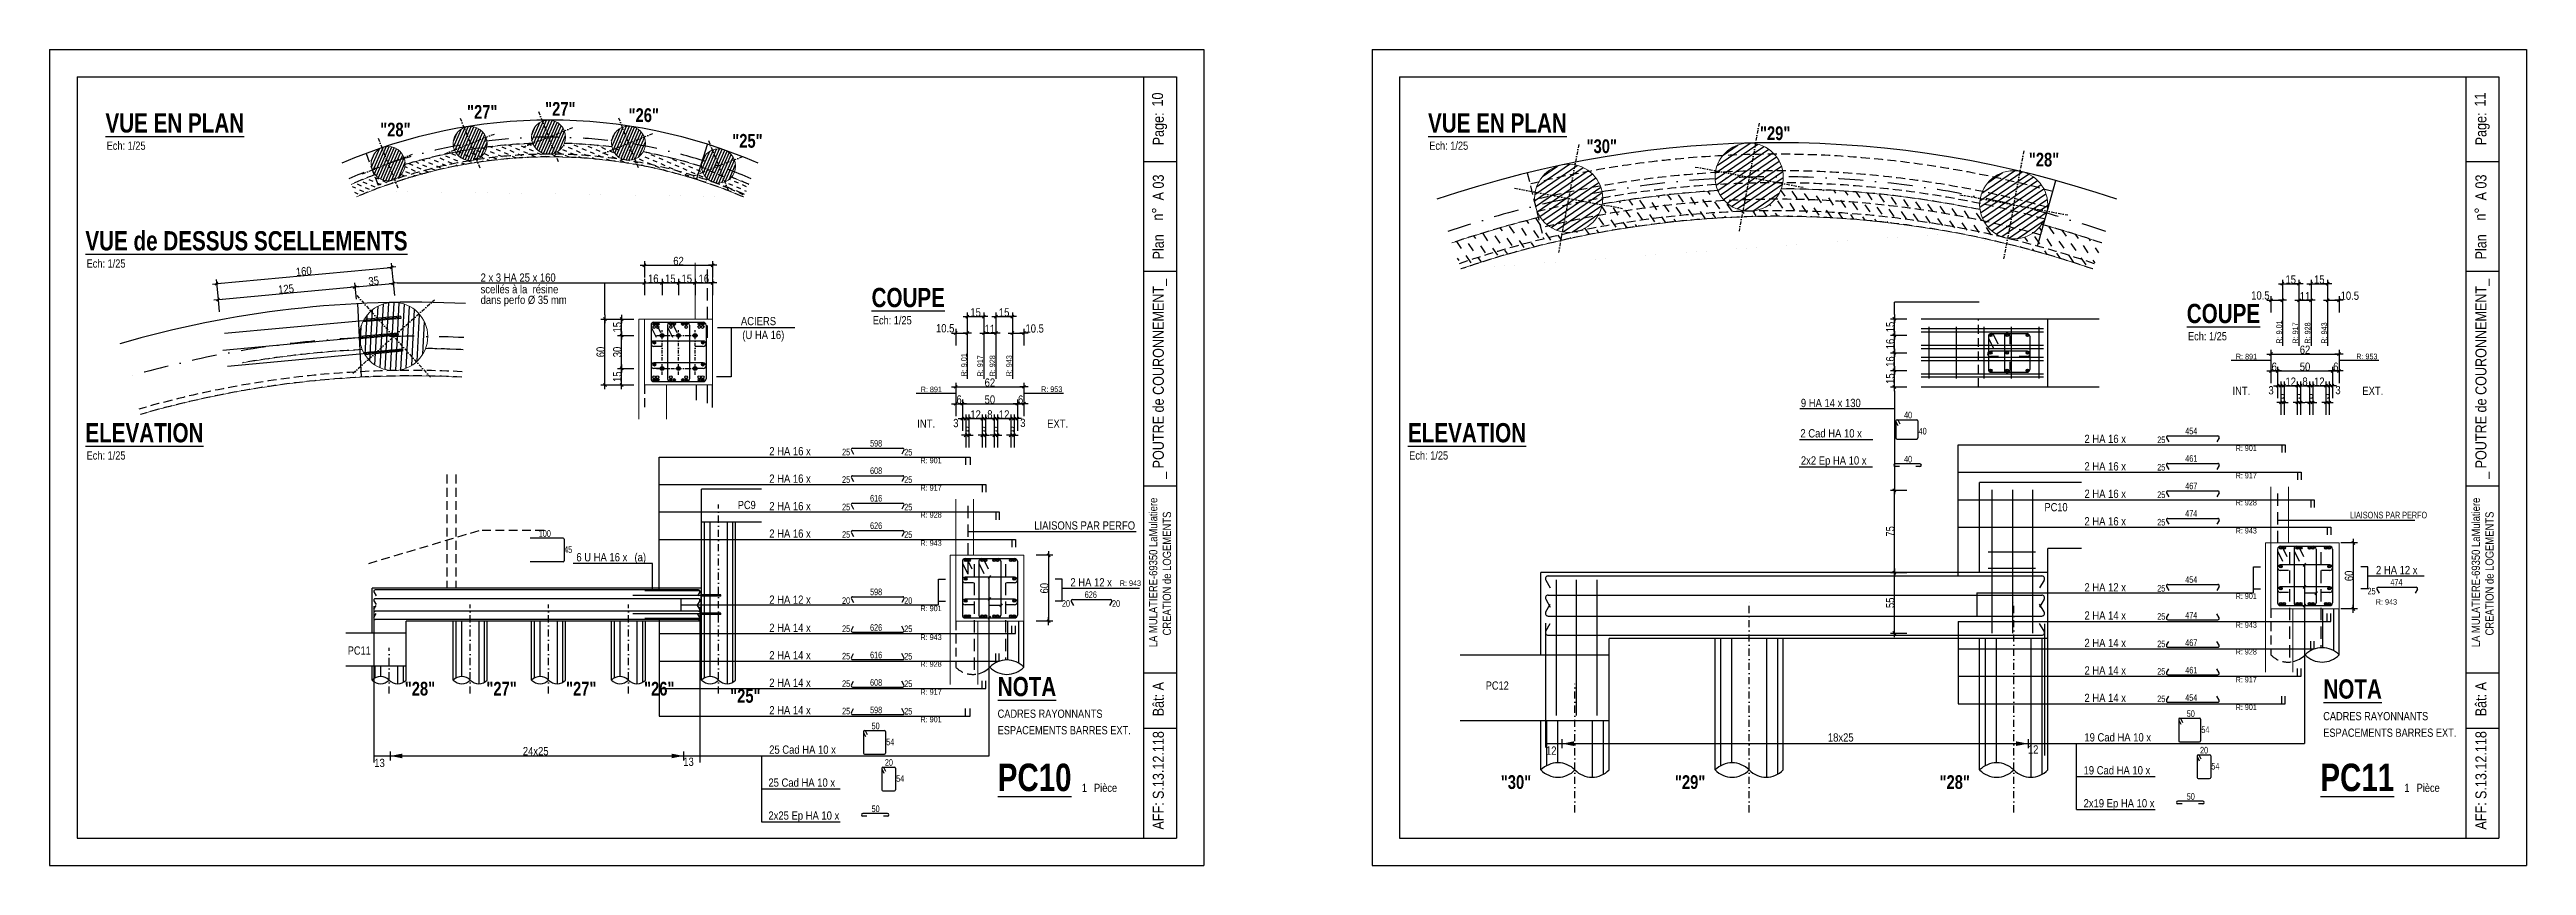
# Model space of a CAD drawing. Header units: centimetres. Extents: x 20328 to 51171, y -21855 to -16644.
# Drawn here: x 44207 to 48713, y -18525 to -17040 of the extents above; entities that cross this region are included whole.
import ezdxf
from ezdxf.enums import TextEntityAlignment as Align

# ---------------------------------------------------------------- set-up
doc = ezdxf.new("R2010")
doc.units = ezdxf.units.CM
doc.header["$LTSCALE"] = 25.4
doc.header["$PDMODE"] = 1
doc.header["$PDSIZE"] = -2
doc.linetypes.add('CACHEX2', pattern=[19.05, 12.7, -6.35])
doc.linetypes.add('TIRETPTX2', pattern=[50.8, 25.4, -12.7, 0, -12.7])
for name, color, linetype in [('01_cote_gen', 4, 'Continuous'), ('01_fenetres', 171, 'Continuous'), ('01_linteaux', 2, 'Continuous'), ('01_murs_sup', 2, 'CACHEX2'), ('01_poch_murs', 253, 'Continuous'), ('01_texte', 230, 'Continuous'), ('AA_COTES', 2, 'Continuous')]:
    doc.layers.add(name, color=color, linetype=linetype)
doc.layers.add('01_murs_coup', color=5, linetype='Continuous', lineweight=60)
doc.layers.add('01_PIEUX', color=5, linetype='Continuous', lineweight=60)
doc.styles.add('impact', font='impact.ttf')
doc.styles.add('MATTE_TXT', font='arial.ttf')
doc.styles.add('STYLE2', font='ARIALN.TTF')
doc.dimstyles.new('JB25', dxfattribs={"dimscale": 0.1, "dimtxt": 150, "dimasz": 15, "dimexe": 0.1, "dimexo": 0.1, "dimgap": 0.09, "dimtad": 1, "dimdec": 1, "dimlfac": 0.5, "dimdsep": 46, "dimtxsty": 'STYLE2', "dimblk1": 'BOND_G', "dimblk2": 'BOND_D', "dimsah": 1, "dimcen": 1.5, "dimdle": 0.01, "dimse1": 1, "dimse2": 1, "dimclrd": 4, "dimclre": 2, "dimclrt": 6, "dimazin": 2, "dimtfac": 2.333333, "dimtdec": 1, "dimtix": 1, "dimtmove": 2, "dimatfit": 3, "dimldrblk": 'BOND_G', "dimfxl": 1, "dimtolj": 1, "dimtzin": 0, "dimarcsym": 0})
pattern_1 = [(336.527217, (79488.992, -15800.283), (10.4422796, 4.1190544), [7.9375, -7.9375])]
pattern_2 = [(214.388397, (80369.137, -41138.14), (5.379719, -7.8602957), [])]
pattern_3 = [(214.388397, (79887.7895, -41087.765), (5.379719, -7.8602957), [])]
pattern_4 = [(214.388397, (79559.387, -41126.417), (5.379719, -7.8602957), [])]
pattern_5 = [(304.388397, (108028.666, -51754.15), (22.0666912, -4.1342944), [15.875, -15.875])]

msp = doc.modelspace()

# ---------------------------------------------------------------- texts
at = {"layer": '01_texte', "style": 'STYLE2'}
for s, height, p in [('10', 20, (46232.31, -17144.15)), ('11', 20, (48638.47, -17144.15)), ('Page:', 20, (46233.75, -17214.83)), ('Page:', 20, (48639.91, -17214.83)), (' A 03', 20, (46233.75, -17321.47)), (' A 03', 20, (48639.91, -17321.47)), ('n%%D', 20, (46232.31, -17351.81)), ('n%%D', 20, (48638.47, -17351.81)), ('Plan', 20, (46233.75, -17422.5)), ('Plan', 20, (48639.91, -17422.5)), (' _ POUTRE de COURONNEMENT_', 20, (46233.75, -17828.23)), (' _ POUTRE de COURONNEMENT_', 20, (48639.91, -17828.23)), ('R: 9.01', 10, (48267.81, -17575.68)), ('R: 917', 10, (48297.22, -17575.68)), ('R: 928', 10, (48319.49, -17575.68)), ('R: 943', 10, (48349.7, -17575.68)), ('R: 9.01', 10, (45875.15, -17635.39)), ('R: 917', 10, (45904.57, -17635.39)), ('R: 928', 10, (45926.83, -17635.39)), ('R: 943', 10, (45957.04, -17635.39)), ('LA MULATIERE-69350 LaMulatiere', 15, (46221.88, -18128.22)), ('CREATION de LOGEMENTS', 15, (46246.88, -18106.73)), ('LA MULATIERE-69350 LaMulatiere', 15, (48628.04, -18128.22)), ('CREATION de LOGEMENTS', 15, (48653.04, -18106.73)), ('Bât: A', 20, (46233.75, -18253.95)), ('Bât: A', 20, (48639.91, -18253.95)), ('S.13.12.118', 20, (46233.75, -18404.45)), ('S.13.12.118', 20, (48639.91, -18404.45)), ('AFF:', 20, (46233.75, -18460.12)), ('AFF:', 20, (48639.91, -18460.12))]:
    msp.add_text(s, height=height, rotation=90, dxfattribs=at).set_placement(p)
at = {"layer": '01_texte', "style": 'impact'}
for s, height, p in [('%%UVUE EN PLAN', 35, (44308.3, -17202.04)), ('%%UVUE EN PLAN', 35, (46714.46, -17202.04)), ('%%UVUE de DESSUS SCELLEMENTS', 35, (44271.8, -17416.47)), ('%%UCOUPE', 35, (45702.11, -17519.74)), ('%%UCOUPE', 35, (48094.77, -17548.8)), ('%%UELEVATION', 35, (44271.8, -17765.81)), ('%%UELEVATION', 35, (46677.96, -17765.81)), ('%%UNOTA', 35, (45931.67, -18227.77)), ('%%UNOTA', 35, (48343.34, -18232.22)), ('%%UPC10', 50, (45931.67, -18405.09)), ('%%UPC11', 50, (48337.82, -18405.09))]:
    msp.add_text(s, height=height, dxfattribs=at).set_placement(p, align=Align.BOTTOM_LEFT)
for s, p in [('"27"', (44993.73, -17174.02)), ('"27"', (45135.81, -17168.56)), ('"26"', (45287.62, -17179.87)), ('"28"', (44835.82, -17206.17)), ('"25"', (45476.23, -17226.63)), ('"30"', (47030.48, -17236.41)), ('"29"', (47345.99, -17212.72)), ('"28"', (47835.06, -17260.75)), ('"28"', (44880.46, -18223.65)), ('"27"', (45028.94, -18223.65)), ('"27"', (45173.86, -18223.65)), ('"26"', (45315.81, -18223.65)), ('"25"', (45472.42, -18236.71)), ('"30"', (46874.43, -18393.65)), ('"29"', (47191.23, -18393.65)), ('"28"', (47672.63, -18393.65))]:
    msp.add_text(s, height=25, rotation=360, dxfattribs=at).set_placement(p, align=Align.BOTTOM_CENTER)
at = {"layer": '01_texte', "style": 'MATTE_TXT', "width": 0.8}
for s, p in [('Ech: 1/25', (44345.91, -17227.45)), ('Ech: 1/25', (46752.07, -17227.45)), ('Ech: 1/25', (44309.41, -17441.88)), ('Ech: 1/25', (45739.72, -17545.15)), ('Ech: 1/25', (48132.38, -17574.21)), ('Ech: 1/25', (44309.41, -17791.22)), ('Ech: 1/25', (46715.57, -17791.22)), ('PC9', (45475.02, -17881.32)), ('PC10', (47856.94, -17885.33)), ('PC11', (44770.12, -18146.22)), ('PC12', (46840.41, -18209.95)), ('1', (46089.29, -18396.13)), ('Pièce', (46127.81, -18396.13)), ('1', (48495.45, -18396.13)), ('Pièce', (48533.96, -18396.13))]:
    msp.add_text(s, height=15, dxfattribs=at).set_placement(p, align=Align.BOTTOM_CENTER)
at = {"layer": '01_texte', "style": 'STYLE2'}
for s, height, p in [('scellés à la  résine', 15, (44990.82, -17484.11)), ('2 x 3 HA 25 x 160', 15, (44990.82, -17462.97)), ('dans perfo %%C 35 mm', 15, (44990.82, -17503.48)), ('ACIERS', 15, (45464.43, -17542.18)), ('(U HA 16)', 15, (45466.95, -17567.34)), ('R: 891', 10, (48184.11, -17604.2)), ('R: 953', 10, (48403.1, -17603.88)), ('R: 891', 10, (45791.45, -17663.91)), ('R: 953', 10, (46010.44, -17663.59)), ('INT.', 15, (48177.91, -17669.12)), ('EXT.', 15, (48414.15, -17669.12)), ('9 HA 14 x 130', 15, (47392.74, -17691.15)), ('INT.', 15, (45785.25, -17728.82)), ('EXT.', 15, (46021.49, -17728.82)), ('2 Cad HA 10 x', 15, (47391.92, -17746.4)), ('R: 901', 10, (45790.98, -17793.29)), ('2x2 Ep HA 10 x', 15, (47392.75, -17795.82)), ('R: 901', 10, (48183.64, -17770.91)), ('R: 917', 10, (45790.98, -17843.21)), ('R: 917', 10, (48183.64, -17820.83)), ('R: 928', 10, (45790.98, -17892.35)), ('R: 928', 10, (48183.64, -17869.98)), ('R: 943', 10, (45790.98, -17943.52)), ('LIAISONS PAR PERFO', 15, (45998.16, -17914.12)), ('R: 943', 10, (48183.64, -17921.15)), ('6 U HA 16 x', 15, (45165.08, -17971.88)), ('(a)', 15, (45270.84, -17971.88)), ('R: 943', 10, (46153.68, -18016.69)), ('R: 901', 10, (45790.98, -18062.57)), ('R: 901', 10, (48183.64, -18040.2)), ('R: 943', 10, (48438.7, -18050.76)), ('R: 943', 10, (45790.98, -18114.96)), ('R: 943', 10, (48183.64, -18092.59)), ('R: 928', 10, (45790.98, -18163.79)), ('R: 928', 10, (48183.64, -18141.42)), ('R: 917', 10, (45790.98, -18214.65)), ('R: 917', 10, (48183.64, -18192.27)), ('R: 901', 10, (48183.64, -18242.35)), ('R: 901', 10, (45790.98, -18264.73)), ('19 Cad HA 10 x', 15, (47908.5, -18299.7)), ('25 Cad HA 10 x', 15, (45515.84, -18322.08)), ('25 Cad HA 10 x', 15, (45514.41, -18382.05)), ('19 Cad HA 10 x', 15, (47907.07, -18359.68)), ('2x25 Ep HA 10 x', 15, (45514.41, -18442.05)), ('2x19 Ep HA 10 x', 15, (47907.07, -18419.68))]:
    msp.add_text(s, height=height, dxfattribs=at).set_placement(p)
at = {"layer": '01_texte', "style": 'STYLE2', "width": 0.8}
for s, p in [('40', (47595.09, -17711.71)), ('598', (45721.32, -17763.02)), ('40', (47621.6, -17740.95)), ('25', (48055.72, -17756.65)), ('454', (48113.98, -17740.64)), ('25', (45663.06, -17779.03)), ('25', (45776.16, -17779.22)), ('40', (47595.09, -17791.96)), ('25', (48055.72, -17806.65)), ('461', (48113.98, -17790.64)), ('25', (45663.06, -17829.03)), ('608', (45721.32, -17813.02)), ('25', (45776.16, -17829.22)), ('467', (48113.98, -17840.64)), ('25', (45663.06, -17879.03)), ('616', (45721.32, -17863.02)), ('25', (45776.16, -17879.22)), ('25', (48055.72, -17856.65)), ('474', (48113.98, -17890.64)), ('100', (45118.62, -17927.23)), ('25', (45663.06, -17929.03)), ('626', (45721.32, -17913.02)), ('25', (45776.16, -17929.22)), ('25', (48055.72, -17906.65)), ('45', (45157.41, -17956.47)), ('598', (45721.32, -18033.46)), ('25', (48055.72, -18026.92)), ('454', (48113.98, -18011.08)), ('25', (48438.26, -18032.12)), ('474', (48487.11, -18016.1)), ('20', (45663.06, -18049.29)), ('20', (45776.16, -18049.48)), ('20', (46063.06, -18054.49)), ('626', (46111.92, -18038.48)), ('20', (46154.22, -18054.68)), ('25', (48055.72, -18078.1)), ('474', (48113.98, -18075.98)), ('25', (45663.06, -18100.47)), ('626', (45721.32, -18098.36)), ('25', (45776.16, -18100.66)), ('467', (48113.98, -18125.98)), ('25', (45663.06, -18150.47)), ('616', (45721.32, -18148.36)), ('25', (45776.16, -18150.66)), ('25', (48055.72, -18128.1)), ('25', (45663.06, -18200.47)), ('608', (45721.32, -18198.36)), ('25', (45776.16, -18200.66)), ('25', (48055.72, -18178.1)), ('461', (48113.98, -18175.98)), ('25', (45663.06, -18250.47)), ('598', (45721.32, -18248.36)), ('25', (45776.16, -18250.66)), ('25', (48055.72, -18228.1)), ('454', (48113.98, -18225.98)), ('50', (48109.41, -18255.05)), ('50', (45716.75, -18277.43)), ('54', (45743.26, -18306.67)), ('54', (48135.92, -18284.29)), ('20', (45740.91, -18343.94)), ('20', (48133.57, -18321.57)), ('54', (48154.15, -18350.81)), ('54', (45761.49, -18373.18)), ('50', (45716.75, -18428.23)), ('50', (48109.41, -18405.86))]:
    msp.add_text(s, height=12, dxfattribs=at).set_placement(p, align=Align.RIGHT)
at = {"layer": '01_texte', "style": 'STYLE2'}
for s, p in [('2 HA 16 x', (47984.13, -17756.51)), ('2 HA 16 x', (45591.47, -17778.89)), ('2 HA 16 x', (47984.13, -17806.51)), ('2 HA 16 x', (45591.47, -17828.89)), ('2 HA 16 x', (47984.13, -17856.51)), ('2 HA 16 x', (45591.47, -17878.89)), ('2 HA 16 x', (45591.47, -17928.89)), ('2 HA 16 x', (47984.13, -17906.51)), ('2 HA 12 x', (46139.3, -18017.64)), ('2 HA 12 x', (47984.13, -18026.77)), ('2 HA 12 x', (48514.5, -17995.27)), ('2 HA 12 x', (45591.47, -18049.15)), ('2 HA 14 x', (47984.13, -18077.95)), ('2 HA 14 x', (45591.47, -18100.33)), ('2 HA 14 x', (47984.13, -18127.95)), ('2 HA 14 x', (45591.47, -18150.33)), ('2 HA 14 x', (45591.47, -18200.33)), ('2 HA 14 x', (47984.13, -18177.95)), ('2 HA 14 x', (45591.47, -18250.33)), ('2 HA 14 x', (47984.13, -18227.95)), ('18x25', (47488.66, -18299.95)), ('13', (44816.51, -18346.23)), ('24x25', (45114.47, -18324.81)), ('13', (45378.6, -18344.13)), ('12', (46948.09, -18323.86)), ('12', (47824.77, -18321.75))]:
    msp.add_text(s, height=15, dxfattribs=at).set_placement(p, align=Align.RIGHT)
at = {"layer": '01_texte', "style": 'STYLE2', "width": 0.8}
msp.add_text('LIAISONS PAR PERFO', height=12, dxfattribs=at).set_placement((48391.62, -17893.67))
at = {"layer": '01_texte', "style": 'MATTE_TXT', "width": 0.8}
for s, p in [('CADRES RAYONNANTS', (45931.39, -18261.17)), ('CADRES RAYONNANTS', (48343.06, -18265.62)), ('ESPACEMENTS BARRES EXT.', (45931.39, -18291.28)), ('ESPACEMENTS BARRES EXT.', (48343.06, -18295.73))]:
    msp.add_text(s, height=15, dxfattribs=at).set_placement(p, align=Align.BOTTOM_LEFT)

# ---------------------------------------------------------------- blocks, each defined once
blk = doc.blocks.new('BOND_G')
at = {"layer": 'AA_COTES', "color": 0}
for p, q in [((5, 0), (-5, 0)), ((1.8, 1.8), (-1.8, -1.8)), ((0, -5), (0, 15))]:
    blk.add_line(p, q, dxfattribs=at)
blk = doc.blocks.new('BOND_D')
at = {"layer": 'AA_COTES', "color": 0}
for p, q in [((5, 0), (-5, 0)), ((-1.8, -1.8), (1.8, 1.8)), ((0, 5), (0, -15))]:
    blk.add_line(p, q, dxfattribs=at)
blk = doc.blocks.new('*D201')
at = {"layer": '01_cote_gen', "color": 4, "lineweight": -2, "ltscale": 3, "transparency": 16777216}
blk.add_line((46024.2, -17962.3), (46024.2, -18079.3), dxfattribs=at)
at = {"layer": 'Defpoints', "color": 0, "ltscale": 3, "transparency": 16777216}
for p in [(45919.2, -17960.8), (45919.2, -18080.8), (46024.2, -18080.8)]:
    blk.add_point(p, dxfattribs=at)
at = {"layer": '01_cote_gen', "color": 4, "lineweight": -2, "ltscale": 3, "transparency": 16777216, "xscale": 1.5, "yscale": 1.5, "zscale": 1.5}
for name, p, rotation in [('BOND_G', (46024.2, -17960.8), 90), ('BOND_D', (46024.2, -18080.8), 270)]:
    blk.add_blockref(name, p, dxfattribs=dict(at, rotation=rotation))
at = {"layer": '01_cote_gen', "color": 6, "ltscale": 3, "transparency": 16777216, "insert": (46016.6, -18020.8), "char_height": 15, "attachment_point": 5, "rotation": 90, "style": 'STYLE2'}
blk.add_mtext('\\A1;60', dxfattribs=at)
blk = doc.blocks.new('*D202')
at = {"layer": '01_cote_gen', "color": 4, "lineweight": -2, "ltscale": 3, "transparency": 16777216}
blk.add_line((45856.8, -17654.3), (45977.8, -17654.3), dxfattribs=at)
at = {"layer": 'Defpoints', "color": 0, "ltscale": 3, "transparency": 16777216}
for p in [(45979.3, -17654.3), (45855.3, -17666.7), (45979.3, -17666.7)]:
    blk.add_point(p, dxfattribs=at)
at = {"layer": '01_cote_gen', "color": 4, "lineweight": -2, "ltscale": 3, "transparency": 16777216, "xscale": 1.5, "yscale": 1.5, "zscale": 1.5, "rotation": 180}
blk.add_blockref('BOND_G', (45855.3, -17654.3), dxfattribs=at)
at = {"layer": '01_cote_gen', "color": 4, "lineweight": -2, "ltscale": 3, "transparency": 16777216, "xscale": 1.5, "yscale": 1.5, "zscale": 1.5}
blk.add_blockref('BOND_D', (45979.3, -17654.3), dxfattribs=at)
at = {"layer": '01_cote_gen', "color": 6, "ltscale": 3, "transparency": 16777216, "insert": (45917.3, -17646.6), "char_height": 15, "attachment_point": 5, "style": 'STYLE2'}
blk.add_mtext('\\A1;62', dxfattribs=at)
blk = doc.blocks.new('*D203')
at = {"layer": '01_cote_gen', "color": 4, "lineweight": -2, "ltscale": 3, "transparency": 16777216}
blk.add_line((45868.8, -17685.1), (45965.8, -17685.1), dxfattribs=at)
at = {"layer": 'Defpoints', "color": 0, "ltscale": 3, "transparency": 16777216}
for p in [(45967.3, -17685.1), (45867.3, -17733), (45967.3, -17733)]:
    blk.add_point(p, dxfattribs=at)
at = {"layer": '01_cote_gen', "color": 4, "lineweight": -2, "ltscale": 3, "transparency": 16777216, "xscale": 1.5, "yscale": 1.5, "zscale": 1.5, "rotation": 180}
blk.add_blockref('BOND_G', (45867.3, -17685.1), dxfattribs=at)
at = {"layer": '01_cote_gen', "color": 4, "lineweight": -2, "ltscale": 3, "transparency": 16777216, "xscale": 1.5, "yscale": 1.5, "zscale": 1.5}
blk.add_blockref('BOND_D', (45967.3, -17685.1), dxfattribs=at)
at = {"layer": '01_cote_gen', "color": 6, "ltscale": 3, "transparency": 16777216, "insert": (45917.3, -17677.5), "char_height": 15, "attachment_point": 5, "style": 'STYLE2'}
blk.add_mtext('\\A1;50', dxfattribs=at)
blk = doc.blocks.new('*D204')
at = {"layer": '01_cote_gen', "color": 4, "lineweight": -2, "ltscale": 3, "transparency": 16777216}
blk.add_line((45868.8, -17712.1), (45871.8, -17712.1), dxfattribs=at)
at = {"layer": 'Defpoints', "color": 0, "ltscale": 3, "transparency": 16777216}
for p in [(45873.3, -17712.1), (45873.3, -17739.7), (45867.3, -17754.8)]:
    blk.add_point(p, dxfattribs=at)
at = {"layer": '01_cote_gen', "color": 4, "lineweight": -2, "ltscale": 3, "transparency": 16777216, "xscale": 1.5, "yscale": 1.5, "zscale": 1.5, "rotation": 180}
blk.add_blockref('BOND_G', (45867.3, -17712.1), dxfattribs=at)
at = {"layer": '01_cote_gen', "color": 4, "lineweight": -2, "ltscale": 3, "transparency": 16777216, "xscale": 1.5, "yscale": 1.5, "zscale": 1.5}
blk.add_blockref('BOND_D', (45873.3, -17712.1), dxfattribs=at)
at = {"layer": '01_cote_gen', "color": 6, "ltscale": 3, "transparency": 16777216, "insert": (45855.4, -17720.3), "char_height": 15, "attachment_point": 5, "style": 'STYLE2'}
blk.add_mtext('\\A1;3', dxfattribs=at)
blk = doc.blocks.new('*D205')
at = {"layer": '01_cote_gen', "color": 4, "lineweight": -2, "ltscale": 3, "transparency": 16777216}
for p, q in [((45871.8, -17742.5), (45870.3, -17742.5)), ((45879.3, -17742.5), (45873.3, -17742.5)), ((45880.8, -17742.5), (45882.3, -17742.5))]:
    blk.add_line(p, q, dxfattribs=at)
at = {"layer": 'Defpoints', "color": 0, "ltscale": 3, "transparency": 16777216}
for p in [(45873.3, -17739.7), (45873.3, -17742.5), (45879.3, -17739.7)]:
    blk.add_point(p, dxfattribs=at)
at = {"layer": '01_cote_gen', "color": 4, "lineweight": -2, "ltscale": 3, "transparency": 16777216, "xscale": 1.5, "yscale": 1.5, "zscale": 1.5}
blk.add_blockref('BOND_D', (45873.3, -17742.5), dxfattribs=at)
at = {"layer": '01_cote_gen', "color": 4, "lineweight": -2, "ltscale": 3, "transparency": 16777216, "xscale": 1.5, "yscale": 1.5, "zscale": 1.5, "rotation": 180}
blk.add_blockref('BOND_G', (45879.3, -17742.5), dxfattribs=at)
at = {"layer": '01_cote_gen', "color": 6, "ltscale": 3, "transparency": 16777216, "insert": (45876.3, -17734.8), "char_height": 15, "attachment_point": 5, "style": 'STYLE2'}
blk.add_mtext('\\A1;3', dxfattribs=at)
blk = doc.blocks.new('*D206')
at = {"layer": '01_cote_gen', "color": 4, "lineweight": -2, "ltscale": 3, "transparency": 16777216}
blk.add_line((45880.8, -17712.1), (45901.8, -17712.1), dxfattribs=at)
at = {"layer": 'Defpoints', "color": 0, "ltscale": 3, "transparency": 16777216}
for p in [(45879.3, -17739.7), (45903.3, -17712.1), (45903.3, -17739.7)]:
    blk.add_point(p, dxfattribs=at)
at = {"layer": '01_cote_gen', "color": 4, "lineweight": -2, "ltscale": 3, "transparency": 16777216, "xscale": 1.5, "yscale": 1.5, "zscale": 1.5, "rotation": 180}
blk.add_blockref('BOND_G', (45879.3, -17712.1), dxfattribs=at)
at = {"layer": '01_cote_gen', "color": 4, "lineweight": -2, "ltscale": 3, "transparency": 16777216, "xscale": 1.5, "yscale": 1.5, "zscale": 1.5}
blk.add_blockref('BOND_D', (45903.3, -17712.1), dxfattribs=at)
at = {"layer": '01_cote_gen', "color": 6, "ltscale": 3, "transparency": 16777216, "insert": (45891.3, -17704.6), "char_height": 15, "attachment_point": 5, "style": 'STYLE2'}
blk.add_mtext('\\A1;12', dxfattribs=at)
blk = doc.blocks.new('*D207')
at = {"layer": '01_cote_gen', "color": 4, "lineweight": -2, "ltscale": 3, "transparency": 16777216}
for p, q in [((45901.8, -17742.5), (45900.3, -17742.5)), ((45909.3, -17742.5), (45903.3, -17742.5)), ((45910.8, -17742.5), (45912.3, -17742.5))]:
    blk.add_line(p, q, dxfattribs=at)
at = {"layer": 'Defpoints', "color": 0, "ltscale": 3, "transparency": 16777216}
for p in [(45903.3, -17739.7), (45903.3, -17742.5), (45909.3, -17739.7)]:
    blk.add_point(p, dxfattribs=at)
at = {"layer": '01_cote_gen', "color": 4, "lineweight": -2, "ltscale": 3, "transparency": 16777216, "xscale": 1.5, "yscale": 1.5, "zscale": 1.5}
blk.add_blockref('BOND_D', (45903.3, -17742.5), dxfattribs=at)
at = {"layer": '01_cote_gen', "color": 4, "lineweight": -2, "ltscale": 3, "transparency": 16777216, "xscale": 1.5, "yscale": 1.5, "zscale": 1.5, "rotation": 180}
blk.add_blockref('BOND_G', (45909.3, -17742.5), dxfattribs=at)
at = {"layer": '01_cote_gen', "color": 6, "ltscale": 3, "transparency": 16777216, "insert": (45906.3, -17734.8), "char_height": 15, "attachment_point": 5, "style": 'STYLE2'}
blk.add_mtext('\\A1;3', dxfattribs=at)
blk = doc.blocks.new('*D208')
at = {"layer": '01_cote_gen', "color": 4, "lineweight": -2, "ltscale": 3, "transparency": 16777216}
for p, q in [((45923.8, -17742.5), (45922.3, -17742.5)), ((45931.3, -17742.5), (45925.3, -17742.5)), ((45932.8, -17742.5), (45934.3, -17742.5))]:
    blk.add_line(p, q, dxfattribs=at)
at = {"layer": 'Defpoints', "color": 0, "ltscale": 3, "transparency": 16777216}
for p in [(45925.3, -17739.7), (45925.3, -17742.5), (45931.3, -17739.7)]:
    blk.add_point(p, dxfattribs=at)
at = {"layer": '01_cote_gen', "color": 4, "lineweight": -2, "ltscale": 3, "transparency": 16777216, "xscale": 1.5, "yscale": 1.5, "zscale": 1.5}
blk.add_blockref('BOND_D', (45925.3, -17742.5), dxfattribs=at)
at = {"layer": '01_cote_gen', "color": 4, "lineweight": -2, "ltscale": 3, "transparency": 16777216, "xscale": 1.5, "yscale": 1.5, "zscale": 1.5, "rotation": 180}
blk.add_blockref('BOND_G', (45931.3, -17742.5), dxfattribs=at)
at = {"layer": '01_cote_gen', "color": 6, "ltscale": 3, "transparency": 16777216, "insert": (45928.3, -17734.8), "char_height": 15, "attachment_point": 5, "style": 'STYLE2'}
blk.add_mtext('\\A1;3', dxfattribs=at)
blk = doc.blocks.new('*D209')
at = {"layer": '01_cote_gen', "color": 4, "lineweight": -2, "ltscale": 3, "transparency": 16777216}
for p, q in [((45953.8, -17742.5), (45952.3, -17742.5)), ((45961.3, -17742.5), (45955.3, -17742.5)), ((45962.8, -17742.5), (45964.3, -17742.5))]:
    blk.add_line(p, q, dxfattribs=at)
at = {"layer": 'Defpoints', "color": 0, "ltscale": 3, "transparency": 16777216}
for p in [(45955.3, -17739.7), (45955.3, -17742.5), (45961.3, -17739.7)]:
    blk.add_point(p, dxfattribs=at)
at = {"layer": '01_cote_gen', "color": 4, "lineweight": -2, "ltscale": 3, "transparency": 16777216, "xscale": 1.5, "yscale": 1.5, "zscale": 1.5}
blk.add_blockref('BOND_D', (45955.3, -17742.5), dxfattribs=at)
at = {"layer": '01_cote_gen', "color": 4, "lineweight": -2, "ltscale": 3, "transparency": 16777216, "xscale": 1.5, "yscale": 1.5, "zscale": 1.5, "rotation": 180}
blk.add_blockref('BOND_G', (45961.3, -17742.5), dxfattribs=at)
at = {"layer": '01_cote_gen', "color": 6, "ltscale": 3, "transparency": 16777216, "insert": (45958.3, -17734.8), "char_height": 15, "attachment_point": 5, "style": 'STYLE2'}
blk.add_mtext('\\A1;3', dxfattribs=at)
blk = doc.blocks.new('*D210')
at = {"layer": '01_cote_gen', "color": 4, "lineweight": -2, "ltscale": 3, "transparency": 16777216}
blk.add_line((45910.8, -17712.1), (45923.8, -17712.1), dxfattribs=at)
at = {"layer": 'Defpoints', "color": 0, "ltscale": 3, "transparency": 16777216}
for p in [(45909.3, -17748.3), (45925.3, -17712.1), (45925.3, -17748.3)]:
    blk.add_point(p, dxfattribs=at)
at = {"layer": '01_cote_gen', "color": 4, "lineweight": -2, "ltscale": 3, "transparency": 16777216, "xscale": 1.5, "yscale": 1.5, "zscale": 1.5, "rotation": 180}
blk.add_blockref('BOND_G', (45909.3, -17712.1), dxfattribs=at)
at = {"layer": '01_cote_gen', "color": 4, "lineweight": -2, "ltscale": 3, "transparency": 16777216, "xscale": 1.5, "yscale": 1.5, "zscale": 1.5}
blk.add_blockref('BOND_D', (45925.3, -17712.1), dxfattribs=at)
at = {"layer": '01_cote_gen', "color": 6, "ltscale": 3, "transparency": 16777216, "insert": (45917.3, -17704.5), "char_height": 15, "attachment_point": 5, "style": 'STYLE2'}
blk.add_mtext('\\A1;8', dxfattribs=at)
blk = doc.blocks.new('*D211')
at = {"layer": '01_cote_gen', "color": 4, "lineweight": -2, "ltscale": 3, "transparency": 16777216}
blk.add_line((45932.8, -17712.1), (45953.8, -17712.1), dxfattribs=at)
at = {"layer": 'Defpoints', "color": 0, "ltscale": 3, "transparency": 16777216}
for p in [(45931.3, -17747.4), (45955.3, -17712.1), (45955.3, -17747.4)]:
    blk.add_point(p, dxfattribs=at)
at = {"layer": '01_cote_gen', "color": 4, "lineweight": -2, "ltscale": 3, "transparency": 16777216, "xscale": 1.5, "yscale": 1.5, "zscale": 1.5, "rotation": 180}
blk.add_blockref('BOND_G', (45931.3, -17712.1), dxfattribs=at)
at = {"layer": '01_cote_gen', "color": 4, "lineweight": -2, "ltscale": 3, "transparency": 16777216, "xscale": 1.5, "yscale": 1.5, "zscale": 1.5}
blk.add_blockref('BOND_D', (45955.3, -17712.1), dxfattribs=at)
at = {"layer": '01_cote_gen', "color": 6, "ltscale": 3, "transparency": 16777216, "insert": (45943.3, -17704.6), "char_height": 15, "attachment_point": 5, "style": 'STYLE2'}
blk.add_mtext('\\A1;12', dxfattribs=at)
blk = doc.blocks.new('*D212')
at = {"layer": '01_cote_gen', "color": 4, "lineweight": -2, "ltscale": 3, "transparency": 16777216}
blk.add_line((45962.8, -17712.1), (45965.8, -17712.1), dxfattribs=at)
at = {"layer": 'Defpoints', "color": 0, "ltscale": 3, "transparency": 16777216}
for p in [(45967.3, -17707.6), (45961.3, -17750), (45967.3, -17712.1)]:
    blk.add_point(p, dxfattribs=at)
at = {"layer": '01_cote_gen', "color": 4, "lineweight": -2, "ltscale": 3, "transparency": 16777216, "xscale": 1.5, "yscale": 1.5, "zscale": 1.5, "rotation": 180}
blk.add_blockref('BOND_G', (45961.3, -17712.1), dxfattribs=at)
at = {"layer": '01_cote_gen', "color": 4, "lineweight": -2, "ltscale": 3, "transparency": 16777216, "xscale": 1.5, "yscale": 1.5, "zscale": 1.5}
blk.add_blockref('BOND_D', (45967.3, -17712.1), dxfattribs=at)
at = {"layer": '01_cote_gen', "color": 6, "ltscale": 3, "transparency": 16777216, "insert": (45977.3, -17720), "char_height": 15, "attachment_point": 5, "style": 'STYLE2'}
blk.add_mtext('\\A1;3', dxfattribs=at)
blk = doc.blocks.new('*D213')
at = {"layer": '01_cote_gen', "color": 4, "lineweight": -2, "ltscale": 3, "transparency": 16777216}
blk.add_line((45968.8, -17685.1), (45977.8, -17685.1), dxfattribs=at)
at = {"layer": 'Defpoints', "color": 0, "ltscale": 3, "transparency": 16777216}
for p in [(45967.3, -17692.6), (45979.3, -17676.8), (45979.3, -17685.1)]:
    blk.add_point(p, dxfattribs=at)
at = {"layer": '01_cote_gen', "color": 4, "lineweight": -2, "ltscale": 3, "transparency": 16777216, "xscale": 1.5, "yscale": 1.5, "zscale": 1.5, "rotation": 180}
blk.add_blockref('BOND_G', (45967.3, -17685.1), dxfattribs=at)
at = {"layer": '01_cote_gen', "color": 4, "lineweight": -2, "ltscale": 3, "transparency": 16777216, "xscale": 1.5, "yscale": 1.5, "zscale": 1.5}
blk.add_blockref('BOND_D', (45979.3, -17685.1), dxfattribs=at)
at = {"layer": '01_cote_gen', "color": 6, "ltscale": 3, "transparency": 16777216, "insert": (45973.3, -17677.5), "char_height": 15, "attachment_point": 5, "style": 'STYLE2'}
blk.add_mtext('\\A1;6', dxfattribs=at)
blk = doc.blocks.new('*D214')
at = {"layer": '01_cote_gen', "color": 4, "lineweight": -2, "ltscale": 3, "transparency": 16777216}
blk.add_line((45856.8, -17685.1), (45865.8, -17685.1), dxfattribs=at)
at = {"layer": 'Defpoints', "color": 0, "ltscale": 3, "transparency": 16777216}
for p in [(45855.3, -17676.8), (45867.3, -17685.1), (45867.3, -17692.6)]:
    blk.add_point(p, dxfattribs=at)
at = {"layer": '01_cote_gen', "color": 4, "lineweight": -2, "ltscale": 3, "transparency": 16777216, "xscale": 1.5, "yscale": 1.5, "zscale": 1.5, "rotation": 180}
blk.add_blockref('BOND_G', (45855.3, -17685.1), dxfattribs=at)
at = {"layer": '01_cote_gen', "color": 4, "lineweight": -2, "ltscale": 3, "transparency": 16777216, "xscale": 1.5, "yscale": 1.5, "zscale": 1.5}
blk.add_blockref('BOND_D', (45867.3, -17685.1), dxfattribs=at)
at = {"layer": '01_cote_gen', "color": 6, "ltscale": 3, "transparency": 16777216, "insert": (45861.3, -17677.5), "char_height": 15, "attachment_point": 5, "style": 'STYLE2'}
blk.add_mtext('\\A1;6', dxfattribs=at)
blk = doc.blocks.new('*D215')
at = {"layer": '01_cote_gen', "color": 4, "lineweight": -2, "ltscale": 3, "transparency": 16777216}
blk.add_line((45856.8, -17556.5), (45874.8, -17556.5), dxfattribs=at)
at = {"layer": 'Defpoints', "color": 0, "ltscale": 3, "transparency": 16777216}
for p in [(45876.3, -17556.5), (45876.3, -17577), (45855.3, -17646.8)]:
    blk.add_point(p, dxfattribs=at)
at = {"layer": '01_cote_gen', "color": 4, "lineweight": -2, "ltscale": 3, "transparency": 16777216, "xscale": 1.5, "yscale": 1.5, "zscale": 1.5, "rotation": 180}
blk.add_blockref('BOND_G', (45855.3, -17556.5), dxfattribs=at)
at = {"layer": '01_cote_gen', "color": 4, "lineweight": -2, "ltscale": 3, "transparency": 16777216, "xscale": 1.5, "yscale": 1.5, "zscale": 1.5}
blk.add_blockref('BOND_D', (45876.3, -17556.5), dxfattribs=at)
at = {"layer": '01_cote_gen', "color": 6, "ltscale": 3, "transparency": 16777216, "insert": (45836, -17547.8), "char_height": 15, "attachment_point": 5, "style": 'STYLE2'}
blk.add_mtext('\\A1;10.5', dxfattribs=at)
blk = doc.blocks.new('*D216')
at = {"layer": '01_cote_gen', "color": 4, "lineweight": -2, "ltscale": 3, "transparency": 16777216}
blk.add_line((45877.8, -17526.5), (45904.8, -17526.5), dxfattribs=at)
at = {"layer": 'Defpoints', "color": 0, "ltscale": 3, "transparency": 16777216}
for p in [(45906.3, -17526.5), (45876.3, -17586.5), (45906.3, -17586.5)]:
    blk.add_point(p, dxfattribs=at)
at = {"layer": '01_cote_gen', "color": 4, "lineweight": -2, "ltscale": 3, "transparency": 16777216, "xscale": 1.5, "yscale": 1.5, "zscale": 1.5, "rotation": 180}
blk.add_blockref('BOND_G', (45876.3, -17526.5), dxfattribs=at)
at = {"layer": '01_cote_gen', "color": 4, "lineweight": -2, "ltscale": 3, "transparency": 16777216, "xscale": 1.5, "yscale": 1.5, "zscale": 1.5}
blk.add_blockref('BOND_D', (45906.3, -17526.5), dxfattribs=at)
at = {"layer": '01_cote_gen', "color": 6, "ltscale": 3, "transparency": 16777216, "insert": (45891.3, -17518.8), "char_height": 15, "attachment_point": 5, "style": 'STYLE2'}
blk.add_mtext('\\A1;15', dxfattribs=at)
blk = doc.blocks.new('*D217')
at = {"layer": '01_cote_gen', "color": 4, "lineweight": -2, "ltscale": 3, "transparency": 16777216}
blk.add_line((45907.8, -17556.5), (45926.8, -17556.5), dxfattribs=at)
at = {"layer": 'Defpoints', "color": 0, "ltscale": 3, "transparency": 16777216}
for p in [(45928.3, -17556.5), (45906.3, -17577), (45928.3, -17577)]:
    blk.add_point(p, dxfattribs=at)
at = {"layer": '01_cote_gen', "color": 4, "lineweight": -2, "ltscale": 3, "transparency": 16777216, "xscale": 1.5, "yscale": 1.5, "zscale": 1.5, "rotation": 180}
blk.add_blockref('BOND_G', (45906.3, -17556.5), dxfattribs=at)
at = {"layer": '01_cote_gen', "color": 4, "lineweight": -2, "ltscale": 3, "transparency": 16777216, "xscale": 1.5, "yscale": 1.5, "zscale": 1.5}
blk.add_blockref('BOND_D', (45928.3, -17556.5), dxfattribs=at)
at = {"layer": '01_cote_gen', "color": 6, "ltscale": 3, "transparency": 16777216, "insert": (45917.3, -17548.9), "char_height": 15, "attachment_point": 5, "style": 'STYLE2'}
blk.add_mtext('\\A1;11', dxfattribs=at)
blk = doc.blocks.new('*D218')
at = {"layer": '01_cote_gen', "color": 4, "lineweight": -2, "ltscale": 3, "transparency": 16777216}
blk.add_line((45929.8, -17526.5), (45956.8, -17526.5), dxfattribs=at)
at = {"layer": 'Defpoints', "color": 0, "ltscale": 3, "transparency": 16777216}
for p in [(45958.3, -17526.5), (45928.3, -17579.6), (45958.3, -17586.5)]:
    blk.add_point(p, dxfattribs=at)
at = {"layer": '01_cote_gen', "color": 4, "lineweight": -2, "ltscale": 3, "transparency": 16777216, "xscale": 1.5, "yscale": 1.5, "zscale": 1.5, "rotation": 180}
blk.add_blockref('BOND_G', (45928.3, -17526.5), dxfattribs=at)
at = {"layer": '01_cote_gen', "color": 4, "lineweight": -2, "ltscale": 3, "transparency": 16777216, "xscale": 1.5, "yscale": 1.5, "zscale": 1.5}
blk.add_blockref('BOND_D', (45958.3, -17526.5), dxfattribs=at)
at = {"layer": '01_cote_gen', "color": 6, "ltscale": 3, "transparency": 16777216, "insert": (45943.3, -17518.8), "char_height": 15, "attachment_point": 5, "style": 'STYLE2'}
blk.add_mtext('\\A1;15', dxfattribs=at)
blk = doc.blocks.new('*D219')
at = {"layer": '01_cote_gen', "color": 4, "lineweight": -2, "ltscale": 3, "transparency": 16777216}
blk.add_line((45959.8, -17556.5), (45977.8, -17556.5), dxfattribs=at)
at = {"layer": 'Defpoints', "color": 0, "ltscale": 3, "transparency": 16777216}
for p in [(45958.3, -17539.5), (45979.3, -17556.5), (45979.3, -17646.8)]:
    blk.add_point(p, dxfattribs=at)
at = {"layer": '01_cote_gen', "color": 4, "lineweight": -2, "ltscale": 3, "transparency": 16777216, "xscale": 1.5, "yscale": 1.5, "zscale": 1.5, "rotation": 180}
blk.add_blockref('BOND_G', (45958.3, -17556.5), dxfattribs=at)
at = {"layer": '01_cote_gen', "color": 4, "lineweight": -2, "ltscale": 3, "transparency": 16777216, "xscale": 1.5, "yscale": 1.5, "zscale": 1.5}
blk.add_blockref('BOND_D', (45979.3, -17556.5), dxfattribs=at)
at = {"layer": '01_cote_gen', "color": 6, "ltscale": 3, "transparency": 16777216, "insert": (45998.8, -17548.2), "char_height": 15, "attachment_point": 5, "style": 'STYLE2'}
blk.add_mtext('\\A1;10.5', dxfattribs=at)
blk = doc.blocks.new('*D222')
at = {"layer": '01_cote_gen', "color": 4, "lineweight": -2, "ltscale": 3, "transparency": 16777216}
blk.add_line((45290.4, -17465.1), (45319.4, -17465.1), dxfattribs=at)
at = {"layer": 'Defpoints', "color": 0, "ltscale": 3, "transparency": 16777216}
for p in [(45320.9, -17465.1), (45288.9, -17556.2), (45320.9, -17551)]:
    blk.add_point(p, dxfattribs=at)
at = {"layer": '01_cote_gen', "color": 4, "lineweight": -2, "ltscale": 3, "transparency": 16777216, "xscale": 1.5, "yscale": 1.5, "zscale": 1.5, "rotation": 180}
blk.add_blockref('BOND_G', (45288.9, -17465.1), dxfattribs=at)
at = {"layer": '01_cote_gen', "color": 4, "lineweight": -2, "ltscale": 3, "transparency": 16777216, "xscale": 1.5, "yscale": 1.5, "zscale": 1.5}
blk.add_blockref('BOND_D', (45320.9, -17465.1), dxfattribs=at)
at = {"layer": '01_cote_gen', "color": 6, "ltscale": 3, "transparency": 16777216, "insert": (45304.9, -17457.5), "char_height": 15, "attachment_point": 5, "style": 'STYLE2'}
blk.add_mtext('\\A1;16', dxfattribs=at)
blk = doc.blocks.new('*D223')
at = {"layer": '01_cote_gen', "color": 4, "lineweight": -2, "ltscale": 3, "transparency": 16777216}
blk.add_line((45322.4, -17465.1), (45349.4, -17465.1), dxfattribs=at)
at = {"layer": 'Defpoints', "color": 0, "ltscale": 3, "transparency": 16777216}
for p in [(45350.9, -17465.1), (45320.9, -17487.6), (45350.9, -17551)]:
    blk.add_point(p, dxfattribs=at)
at = {"layer": '01_cote_gen', "color": 4, "lineweight": -2, "ltscale": 3, "transparency": 16777216, "xscale": 1.5, "yscale": 1.5, "zscale": 1.5, "rotation": 180}
blk.add_blockref('BOND_G', (45320.9, -17465.1), dxfattribs=at)
at = {"layer": '01_cote_gen', "color": 4, "lineweight": -2, "ltscale": 3, "transparency": 16777216, "xscale": 1.5, "yscale": 1.5, "zscale": 1.5}
blk.add_blockref('BOND_D', (45350.9, -17465.1), dxfattribs=at)
at = {"layer": '01_cote_gen', "color": 6, "ltscale": 3, "transparency": 16777216, "insert": (45335.9, -17457.5), "char_height": 15, "attachment_point": 5, "style": 'STYLE2'}
blk.add_mtext('\\A1;15', dxfattribs=at)
blk = doc.blocks.new('*D224')
at = {"layer": '01_cote_gen', "color": 4, "lineweight": -2, "ltscale": 3, "transparency": 16777216}
blk.add_line((45352.4, -17465.1), (45379.4, -17465.1), dxfattribs=at)
at = {"layer": 'Defpoints', "color": 0, "ltscale": 3, "transparency": 16777216}
for p in [(45350.9, -17481.3), (45380.9, -17465.1), (45380.9, -17551)]:
    blk.add_point(p, dxfattribs=at)
at = {"layer": '01_cote_gen', "color": 4, "lineweight": -2, "ltscale": 3, "transparency": 16777216, "xscale": 1.5, "yscale": 1.5, "zscale": 1.5, "rotation": 180}
blk.add_blockref('BOND_G', (45350.9, -17465.1), dxfattribs=at)
at = {"layer": '01_cote_gen', "color": 4, "lineweight": -2, "ltscale": 3, "transparency": 16777216, "xscale": 1.5, "yscale": 1.5, "zscale": 1.5}
blk.add_blockref('BOND_D', (45380.9, -17465.1), dxfattribs=at)
at = {"layer": '01_cote_gen', "color": 6, "ltscale": 3, "transparency": 16777216, "insert": (45365.9, -17457.5), "char_height": 15, "attachment_point": 5, "style": 'STYLE2'}
blk.add_mtext('\\A1;15', dxfattribs=at)
blk = doc.blocks.new('*D225')
at = {"layer": '01_cote_gen', "color": 4, "lineweight": -2, "ltscale": 3, "transparency": 16777216}
blk.add_line((45382.4, -17465.1), (45411.4, -17465.1), dxfattribs=at)
at = {"layer": 'Defpoints', "color": 0, "ltscale": 3, "transparency": 16777216}
for p in [(45380.9, -17479.9), (45412.9, -17465.1), (45412.9, -17566.5)]:
    blk.add_point(p, dxfattribs=at)
at = {"layer": '01_cote_gen', "color": 4, "lineweight": -2, "ltscale": 3, "transparency": 16777216, "xscale": 1.5, "yscale": 1.5, "zscale": 1.5, "rotation": 180}
blk.add_blockref('BOND_G', (45380.9, -17465.1), dxfattribs=at)
at = {"layer": '01_cote_gen', "color": 4, "lineweight": -2, "ltscale": 3, "transparency": 16777216, "xscale": 1.5, "yscale": 1.5, "zscale": 1.5}
blk.add_blockref('BOND_D', (45412.9, -17465.1), dxfattribs=at)
at = {"layer": '01_cote_gen', "color": 6, "ltscale": 3, "transparency": 16777216, "insert": (45396.9, -17457.5), "char_height": 15, "attachment_point": 5, "style": 'STYLE2'}
blk.add_mtext('\\A1;16', dxfattribs=at)
blk = doc.blocks.new('*D220')
at = {"layer": '01_cote_gen', "color": 4, "lineweight": -2, "ltscale": 3, "transparency": 16777216}
blk.add_line((45290.4, -17433.1), (45411.4, -17433.1), dxfattribs=at)
at = {"layer": 'Defpoints', "color": 0, "ltscale": 3, "transparency": 16777216}
for p in [(45412.9, -17433.1), (45288.9, -17487.6), (45412.9, -17487.6)]:
    blk.add_point(p, dxfattribs=at)
at = {"layer": '01_cote_gen', "color": 4, "lineweight": -2, "ltscale": 3, "transparency": 16777216, "xscale": 1.5, "yscale": 1.5, "zscale": 1.5, "rotation": 180}
blk.add_blockref('BOND_G', (45288.9, -17433.1), dxfattribs=at)
at = {"layer": '01_cote_gen', "color": 4, "lineweight": -2, "ltscale": 3, "transparency": 16777216, "xscale": 1.5, "yscale": 1.5, "zscale": 1.5}
blk.add_blockref('BOND_D', (45412.9, -17433.1), dxfattribs=at)
at = {"layer": '01_cote_gen', "color": 6, "ltscale": 3, "transparency": 16777216, "insert": (45350.9, -17425.4), "char_height": 15, "attachment_point": 5, "style": 'STYLE2'}
blk.add_mtext('\\A1;62', dxfattribs=at)
blk = doc.blocks.new('*D226')
at = {"layer": '01_cote_gen', "color": 4, "lineweight": -2, "ltscale": 3, "transparency": 16777216}
blk.add_line((45247.2, -17649.4), (45247.2, -17622.4), dxfattribs=at)
at = {"layer": 'Defpoints', "color": 0, "ltscale": 3, "transparency": 16777216}
for p in [(45247.2, -17620.9), (45318.4, -17650.9), (45339.9, -17620.9)]:
    blk.add_point(p, dxfattribs=at)
at = {"layer": '01_cote_gen', "color": 4, "lineweight": -2, "ltscale": 3, "transparency": 16777216, "xscale": 1.5, "yscale": 1.5, "zscale": 1.5}
for name, p, rotation in [('BOND_D', (45247.2, -17620.9), 90), ('BOND_G', (45247.2, -17650.9), 270)]:
    blk.add_blockref(name, p, dxfattribs=dict(at, rotation=rotation))
at = {"layer": '01_cote_gen', "color": 6, "ltscale": 3, "transparency": 16777216, "insert": (45239.5, -17635.9), "char_height": 15, "attachment_point": 5, "rotation": 90, "style": 'STYLE2'}
blk.add_mtext('\\A1;15', dxfattribs=at)
blk = doc.blocks.new('*D227')
at = {"layer": '01_cote_gen', "color": 4, "lineweight": -2, "ltscale": 3, "transparency": 16777216}
blk.add_line((45247.2, -17619.4), (45247.2, -17562.4), dxfattribs=at)
at = {"layer": 'Defpoints', "color": 0, "ltscale": 3, "transparency": 16777216}
for p in [(45247.2, -17560.9), (45370.9, -17560.9), (45269.7, -17620.9)]:
    blk.add_point(p, dxfattribs=at)
at = {"layer": '01_cote_gen', "color": 4, "lineweight": -2, "ltscale": 3, "transparency": 16777216, "xscale": 1.5, "yscale": 1.5, "zscale": 1.5}
for name, p, rotation in [('BOND_D', (45247.2, -17560.9), 90), ('BOND_G', (45247.2, -17620.9), 270)]:
    blk.add_blockref(name, p, dxfattribs=dict(at, rotation=rotation))
at = {"layer": '01_cote_gen', "color": 6, "ltscale": 3, "transparency": 16777216, "insert": (45239.5, -17590.9), "char_height": 15, "attachment_point": 5, "rotation": 90, "style": 'STYLE2'}
blk.add_mtext('\\A1;30', dxfattribs=at)
blk = doc.blocks.new('*D228')
at = {"layer": '01_cote_gen', "color": 4, "lineweight": -2, "ltscale": 3, "transparency": 16777216}
blk.add_line((45247.2, -17559.4), (45247.2, -17532.4), dxfattribs=at)
at = {"layer": 'Defpoints', "color": 0, "ltscale": 3, "transparency": 16777216}
for p in [(45247.2, -17530.9), (45380.9, -17530.9), (45388.8, -17560.9)]:
    blk.add_point(p, dxfattribs=at)
at = {"layer": '01_cote_gen', "color": 4, "lineweight": -2, "ltscale": 3, "transparency": 16777216, "xscale": 1.5, "yscale": 1.5, "zscale": 1.5}
for name, p, rotation in [('BOND_D', (45247.2, -17530.9), 90), ('BOND_G', (45247.2, -17560.9), 270)]:
    blk.add_blockref(name, p, dxfattribs=dict(at, rotation=rotation))
at = {"layer": '01_cote_gen', "color": 6, "ltscale": 3, "transparency": 16777216, "insert": (45239.5, -17545.9), "char_height": 15, "attachment_point": 5, "rotation": 90, "style": 'STYLE2'}
blk.add_mtext('\\A1;15', dxfattribs=at)
blk = doc.blocks.new('*D221')
at = {"layer": '01_cote_gen', "color": 4, "lineweight": -2, "ltscale": 3, "transparency": 16777216}
blk.add_line((45217, -17649.4), (45217, -17532.4), dxfattribs=at)
at = {"layer": 'Defpoints', "color": 0, "ltscale": 3, "transparency": 16777216}
for p in [(45217, -17530.9), (45269.7, -17530.9), (45269.7, -17650.9)]:
    blk.add_point(p, dxfattribs=at)
at = {"layer": '01_cote_gen', "color": 4, "lineweight": -2, "ltscale": 3, "transparency": 16777216, "xscale": 1.5, "yscale": 1.5, "zscale": 1.5}
for name, p, rotation in [('BOND_D', (45217, -17530.9), 90), ('BOND_G', (45217, -17650.9), 270)]:
    blk.add_blockref(name, p, dxfattribs=dict(at, rotation=rotation))
at = {"layer": '01_cote_gen', "color": 6, "ltscale": 3, "transparency": 16777216, "insert": (45209.3, -17590.9), "char_height": 15, "attachment_point": 5, "rotation": 90, "style": 'STYLE2'}
blk.add_mtext('\\A1;60', dxfattribs=at)
blk = doc.blocks.new('*D229')
at = {"layer": '01_cote_gen', "color": 4, "lineweight": -2, "ltscale": 3, "transparency": 16777216}
blk.add_line((44763.6, -17472.2), (44830.3, -17466), dxfattribs=at)
at = {"layer": 'Defpoints', "color": 0, "ltscale": 3, "transparency": 16777216}
for p in [(44831.8, -17465.9), (44770.6, -17563.4), (44840.3, -17557)]:
    blk.add_point(p, dxfattribs=at)
at = {"layer": '01_cote_gen', "color": 4, "lineweight": -2, "ltscale": 3, "transparency": 16777216, "xscale": 1.5, "yscale": 1.5, "zscale": 1.5}
for name, p, rotation in [('BOND_G', (44762.1, -17472.3), 185.301659973141), ('BOND_D', (44831.8, -17465.9), 5.30165997314103)]:
    blk.add_blockref(name, p, dxfattribs=dict(at, rotation=rotation))
at = {"layer": '01_cote_gen', "color": 6, "ltscale": 3, "transparency": 16777216, "insert": (44796.3, -17461.5), "char_height": 15, "attachment_point": 5, "rotation": 5.3017, "style": 'STYLE2'}
blk.add_mtext('\\A1;35', dxfattribs=at)
blk = doc.blocks.new('*D230')
at = {"layer": '01_cote_gen', "color": 4, "lineweight": -2, "ltscale": 3, "transparency": 16777216}
blk.add_line((44514.7, -17495.3), (44760.6, -17472.5), dxfattribs=at)
at = {"layer": 'Defpoints', "color": 0, "ltscale": 3, "transparency": 16777216}
for p in [(44762.1, -17472.3), (44770.7, -17564.8), (44521.7, -17587.9)]:
    blk.add_point(p, dxfattribs=at)
at = {"layer": '01_cote_gen', "color": 4, "lineweight": -2, "ltscale": 3, "transparency": 16777216, "xscale": 1.5, "yscale": 1.5, "zscale": 1.5}
for name, p, rotation in [('BOND_D', (44762.1, -17472.3), 5.301659973142582), ('BOND_G', (44513.2, -17495.4), 185.3016599731426)]:
    blk.add_blockref(name, p, dxfattribs=dict(at, rotation=rotation))
at = {"layer": '01_cote_gen', "color": 6, "ltscale": 3, "transparency": 16777216, "insert": (44636.9, -17476.3), "char_height": 15, "attachment_point": 5, "rotation": 5.3017, "style": 'STYLE2'}
blk.add_mtext('\\A1;125', dxfattribs=at)
blk = doc.blocks.new('*D231')
at = {"layer": '01_cote_gen', "color": 4, "lineweight": -2, "ltscale": 3, "transparency": 16777216}
blk.add_line((44512, -17466.3), (44827.6, -17437.1), dxfattribs=at)
at = {"layer": 'Defpoints', "color": 0, "ltscale": 3, "transparency": 16777216}
for p in [(44829.1, -17436.9), (44515.2, -17517.9), (44833.9, -17488.3)]:
    blk.add_point(p, dxfattribs=at)
at = {"layer": '01_cote_gen', "color": 4, "lineweight": -2, "ltscale": 3, "transparency": 16777216, "xscale": 1.5, "yscale": 1.5, "zscale": 1.5}
for name, p, rotation in [('BOND_D', (44829.1, -17436.9), 5.301659973141589), ('BOND_G', (44510.5, -17466.5), 185.3016599731416)]:
    blk.add_blockref(name, p, dxfattribs=dict(at, rotation=rotation))
at = {"layer": '01_cote_gen', "color": 6, "ltscale": 3, "transparency": 16777216, "insert": (44669.1, -17444.1), "char_height": 15, "attachment_point": 5, "rotation": 5.3017, "style": 'STYLE2'}
blk.add_mtext('\\A1;160', dxfattribs=at)
blk = doc.blocks.new('*D232')
at = {"layer": '01_cote_gen', "color": 4, "lineweight": -2, "ltscale": 3, "transparency": 16777216}
blk.add_line((47563, -18100.9), (47563, -17993.9), dxfattribs=at)
at = {"layer": 'Defpoints', "color": 0, "ltscale": 3, "transparency": 16777216}
for p in [(47563, -17992.4), (47639.5, -17992.4), (47639.5, -18102.4)]:
    blk.add_point(p, dxfattribs=at)
at = {"layer": '01_cote_gen', "color": 4, "lineweight": -2, "ltscale": 3, "transparency": 16777216, "xscale": 1.5, "yscale": 1.5, "zscale": 1.5}
for name, p, rotation in [('BOND_D', (47563, -17992.4), 90), ('BOND_G', (47563, -18102.4), 270)]:
    blk.add_blockref(name, p, dxfattribs=dict(at, rotation=rotation))
at = {"layer": '01_cote_gen', "color": 6, "ltscale": 3, "transparency": 16777216, "insert": (47555.3, -18047.4), "char_height": 15, "attachment_point": 5, "rotation": 90, "style": 'STYLE2'}
blk.add_mtext('\\A1;55', dxfattribs=at)
blk = doc.blocks.new('*D233')
at = {"layer": '01_cote_gen', "color": 4, "lineweight": -2, "ltscale": 3, "transparency": 16777216}
blk.add_line((47563, -17990.9), (47563, -17843.9), dxfattribs=at)
at = {"layer": 'Defpoints', "color": 0, "ltscale": 3, "transparency": 16777216}
for p in [(47563, -17842.4), (47639.5, -17842.4), (47585.5, -17992.4)]:
    blk.add_point(p, dxfattribs=at)
at = {"layer": '01_cote_gen', "color": 4, "lineweight": -2, "ltscale": 3, "transparency": 16777216, "xscale": 1.5, "yscale": 1.5, "zscale": 1.5}
for name, p, rotation in [('BOND_D', (47563, -17842.4), 90), ('BOND_G', (47563, -17992.4), 270)]:
    blk.add_blockref(name, p, dxfattribs=dict(at, rotation=rotation))
at = {"layer": '01_cote_gen', "color": 6, "ltscale": 3, "transparency": 16777216, "insert": (47555.3, -17917.4), "char_height": 15, "attachment_point": 5, "rotation": 90, "style": 'STYLE2'}
blk.add_mtext('\\A1;75', dxfattribs=at)
blk = doc.blocks.new('*D234')
at = {"layer": '01_cote_gen', "color": 4, "lineweight": -2, "ltscale": 3, "transparency": 16777216}
blk.add_line((47563, -17652.9), (47563, -17625.9), dxfattribs=at)
at = {"layer": 'Defpoints', "color": 0, "ltscale": 3, "transparency": 16777216}
for p in [(47563, -17624.4), (47761, -17654.4), (47805.7, -17624.4)]:
    blk.add_point(p, dxfattribs=at)
at = {"layer": '01_cote_gen', "color": 4, "lineweight": -2, "ltscale": 3, "transparency": 16777216, "xscale": 1.5, "yscale": 1.5, "zscale": 1.5}
for name, p, rotation in [('BOND_D', (47563, -17624.4), 90), ('BOND_G', (47563, -17654.4), 270)]:
    blk.add_blockref(name, p, dxfattribs=dict(at, rotation=rotation))
at = {"layer": '01_cote_gen', "color": 6, "ltscale": 3, "transparency": 16777216, "insert": (47555.3, -17639.4), "char_height": 15, "attachment_point": 5, "rotation": 90, "style": 'STYLE2'}
blk.add_mtext('\\A1;15', dxfattribs=at)
blk = doc.blocks.new('*D235')
at = {"layer": '01_cote_gen', "color": 4, "lineweight": -2, "ltscale": 3, "transparency": 16777216}
blk.add_line((47563, -17622.9), (47563, -17593.9), dxfattribs=at)
at = {"layer": 'Defpoints', "color": 0, "ltscale": 3, "transparency": 16777216}
for p in [(47563, -17592.4), (47803.3, -17592.4), (47805.9, -17624.4)]:
    blk.add_point(p, dxfattribs=at)
at = {"layer": '01_cote_gen', "color": 4, "lineweight": -2, "ltscale": 3, "transparency": 16777216, "xscale": 1.5, "yscale": 1.5, "zscale": 1.5}
for name, p, rotation in [('BOND_D', (47563, -17592.4), 90), ('BOND_G', (47563, -17624.4), 270)]:
    blk.add_blockref(name, p, dxfattribs=dict(at, rotation=rotation))
at = {"layer": '01_cote_gen', "color": 6, "ltscale": 3, "transparency": 16777216, "insert": (47555.3, -17608.4), "char_height": 15, "attachment_point": 5, "rotation": 90, "style": 'STYLE2'}
blk.add_mtext('\\A1;16', dxfattribs=at)
blk = doc.blocks.new('*D236')
at = {"layer": '01_cote_gen', "color": 4, "lineweight": -2, "ltscale": 3, "transparency": 16777216}
blk.add_line((47563, -17590.9), (47563, -17561.9), dxfattribs=at)
at = {"layer": 'Defpoints', "color": 0, "ltscale": 3, "transparency": 16777216}
for p in [(47563, -17560.4), (47740.5, -17560.4), (47740.5, -17592.4)]:
    blk.add_point(p, dxfattribs=at)
at = {"layer": '01_cote_gen', "color": 4, "lineweight": -2, "ltscale": 3, "transparency": 16777216, "xscale": 1.5, "yscale": 1.5, "zscale": 1.5}
for name, p, rotation in [('BOND_D', (47563, -17560.4), 90), ('BOND_G', (47563, -17592.4), 270)]:
    blk.add_blockref(name, p, dxfattribs=dict(at, rotation=rotation))
at = {"layer": '01_cote_gen', "color": 6, "ltscale": 3, "transparency": 16777216, "insert": (47555.3, -17576.4), "char_height": 15, "attachment_point": 5, "rotation": 90, "style": 'STYLE2'}
blk.add_mtext('\\A1;16', dxfattribs=at)
blk = doc.blocks.new('*D237')
at = {"layer": '01_cote_gen', "color": 4, "lineweight": -2, "ltscale": 3, "transparency": 16777216}
blk.add_line((47563, -17558.9), (47563, -17531.9), dxfattribs=at)
at = {"layer": 'Defpoints', "color": 0, "ltscale": 3, "transparency": 16777216}
for p in [(47563, -17530.4), (47585.5, -17560.4), (47617, -17530.4)]:
    blk.add_point(p, dxfattribs=at)
at = {"layer": '01_cote_gen', "color": 4, "lineweight": -2, "ltscale": 3, "transparency": 16777216, "xscale": 1.5, "yscale": 1.5, "zscale": 1.5}
for name, p, rotation in [('BOND_D', (47563, -17530.4), 90), ('BOND_G', (47563, -17560.4), 270)]:
    blk.add_blockref(name, p, dxfattribs=dict(at, rotation=rotation))
at = {"layer": '01_cote_gen', "color": 6, "ltscale": 3, "transparency": 16777216, "insert": (47555.3, -17545.4), "char_height": 15, "attachment_point": 5, "rotation": 90, "style": 'STYLE2'}
blk.add_mtext('\\A1;15', dxfattribs=at)
blk = doc.blocks.new('*D238')
at = {"layer": '01_cote_gen', "color": 4, "lineweight": -2, "ltscale": 3, "transparency": 16777216}
blk.add_line((48397.6, -17939.9), (48397.6, -18056.9), dxfattribs=at)
at = {"layer": 'Defpoints', "color": 0, "ltscale": 3, "transparency": 16777216}
for p in [(48292.6, -17938.4), (48292.6, -18058.4), (48397.6, -18058.4)]:
    blk.add_point(p, dxfattribs=at)
at = {"layer": '01_cote_gen', "color": 4, "lineweight": -2, "ltscale": 3, "transparency": 16777216, "xscale": 1.5, "yscale": 1.5, "zscale": 1.5}
for name, p, rotation in [('BOND_G', (48397.6, -17938.4), 90), ('BOND_D', (48397.6, -18058.4), 270)]:
    blk.add_blockref(name, p, dxfattribs=dict(at, rotation=rotation))
at = {"layer": '01_cote_gen', "color": 6, "ltscale": 3, "transparency": 16777216, "insert": (48390, -17998.4), "char_height": 15, "attachment_point": 5, "rotation": 90, "style": 'STYLE2'}
blk.add_mtext('\\A1;60', dxfattribs=at)
blk = doc.blocks.new('*D239')
at = {"layer": '01_cote_gen', "color": 4, "lineweight": -2, "ltscale": 3, "transparency": 16777216}
blk.add_line((48249.4, -17594.6), (48370.4, -17594.6), dxfattribs=at)
at = {"layer": 'Defpoints', "color": 0, "ltscale": 3, "transparency": 16777216}
for p in [(48247.9, -17607), (48371.9, -17594.6), (48371.9, -17607)]:
    blk.add_point(p, dxfattribs=at)
at = {"layer": '01_cote_gen', "color": 4, "lineweight": -2, "ltscale": 3, "transparency": 16777216, "xscale": 1.5, "yscale": 1.5, "zscale": 1.5, "rotation": 180}
blk.add_blockref('BOND_G', (48247.9, -17594.6), dxfattribs=at)
at = {"layer": '01_cote_gen', "color": 4, "lineweight": -2, "ltscale": 3, "transparency": 16777216, "xscale": 1.5, "yscale": 1.5, "zscale": 1.5}
blk.add_blockref('BOND_D', (48371.9, -17594.6), dxfattribs=at)
at = {"layer": '01_cote_gen', "color": 6, "ltscale": 3, "transparency": 16777216, "insert": (48309.9, -17586.9), "char_height": 15, "attachment_point": 5, "style": 'STYLE2'}
blk.add_mtext('\\A1;62', dxfattribs=at)
blk = doc.blocks.new('*D240')
at = {"layer": '01_cote_gen', "color": 4, "lineweight": -2, "ltscale": 3, "transparency": 16777216}
blk.add_line((48261.4, -17625.4), (48358.4, -17625.4), dxfattribs=at)
at = {"layer": 'Defpoints', "color": 0, "ltscale": 3, "transparency": 16777216}
for p in [(48359.9, -17625.4), (48259.9, -17673.3), (48359.9, -17673.3)]:
    blk.add_point(p, dxfattribs=at)
at = {"layer": '01_cote_gen', "color": 4, "lineweight": -2, "ltscale": 3, "transparency": 16777216, "xscale": 1.5, "yscale": 1.5, "zscale": 1.5, "rotation": 180}
blk.add_blockref('BOND_G', (48259.9, -17625.4), dxfattribs=at)
at = {"layer": '01_cote_gen', "color": 4, "lineweight": -2, "ltscale": 3, "transparency": 16777216, "xscale": 1.5, "yscale": 1.5, "zscale": 1.5}
blk.add_blockref('BOND_D', (48359.9, -17625.4), dxfattribs=at)
at = {"layer": '01_cote_gen', "color": 6, "ltscale": 3, "transparency": 16777216, "insert": (48309.9, -17617.8), "char_height": 15, "attachment_point": 5, "style": 'STYLE2'}
blk.add_mtext('\\A1;50', dxfattribs=at)
blk = doc.blocks.new('*D241')
at = {"layer": '01_cote_gen', "color": 4, "lineweight": -2, "ltscale": 3, "transparency": 16777216}
blk.add_line((48261.4, -17652.4), (48264.4, -17652.4), dxfattribs=at)
at = {"layer": 'Defpoints', "color": 0, "ltscale": 3, "transparency": 16777216}
for p in [(48265.9, -17652.4), (48259.9, -17695.1), (48265.9, -17680)]:
    blk.add_point(p, dxfattribs=at)
at = {"layer": '01_cote_gen', "color": 4, "lineweight": -2, "ltscale": 3, "transparency": 16777216, "xscale": 1.5, "yscale": 1.5, "zscale": 1.5, "rotation": 180}
blk.add_blockref('BOND_G', (48259.9, -17652.4), dxfattribs=at)
at = {"layer": '01_cote_gen', "color": 4, "lineweight": -2, "ltscale": 3, "transparency": 16777216, "xscale": 1.5, "yscale": 1.5, "zscale": 1.5}
blk.add_blockref('BOND_D', (48265.9, -17652.4), dxfattribs=at)
at = {"layer": '01_cote_gen', "color": 6, "ltscale": 3, "transparency": 16777216, "insert": (48248.1, -17660.6), "char_height": 15, "attachment_point": 5, "style": 'STYLE2'}
blk.add_mtext('\\A1;3', dxfattribs=at)
blk = doc.blocks.new('*D242')
at = {"layer": '01_cote_gen', "color": 4, "lineweight": -2, "ltscale": 3, "transparency": 16777216}
for p, q in [((48264.4, -17682.8), (48262.9, -17682.8)), ((48271.9, -17682.8), (48265.9, -17682.8)), ((48273.4, -17682.8), (48274.9, -17682.8))]:
    blk.add_line(p, q, dxfattribs=at)
at = {"layer": 'Defpoints', "color": 0, "ltscale": 3, "transparency": 16777216}
for p in [(48265.9, -17680), (48265.9, -17682.8), (48271.9, -17680)]:
    blk.add_point(p, dxfattribs=at)
at = {"layer": '01_cote_gen', "color": 4, "lineweight": -2, "ltscale": 3, "transparency": 16777216, "xscale": 1.5, "yscale": 1.5, "zscale": 1.5}
blk.add_blockref('BOND_D', (48265.9, -17682.8), dxfattribs=at)
at = {"layer": '01_cote_gen', "color": 4, "lineweight": -2, "ltscale": 3, "transparency": 16777216, "xscale": 1.5, "yscale": 1.5, "zscale": 1.5, "rotation": 180}
blk.add_blockref('BOND_G', (48271.9, -17682.8), dxfattribs=at)
at = {"layer": '01_cote_gen', "color": 6, "ltscale": 3, "transparency": 16777216, "insert": (48268.9, -17675.1), "char_height": 15, "attachment_point": 5, "style": 'STYLE2'}
blk.add_mtext('\\A1;3', dxfattribs=at)
blk = doc.blocks.new('*D243')
at = {"layer": '01_cote_gen', "color": 4, "lineweight": -2, "ltscale": 3, "transparency": 16777216}
blk.add_line((48273.4, -17652.4), (48294.4, -17652.4), dxfattribs=at)
at = {"layer": 'Defpoints', "color": 0, "ltscale": 3, "transparency": 16777216}
for p in [(48295.9, -17652.4), (48271.9, -17680), (48295.9, -17680)]:
    blk.add_point(p, dxfattribs=at)
at = {"layer": '01_cote_gen', "color": 4, "lineweight": -2, "ltscale": 3, "transparency": 16777216, "xscale": 1.5, "yscale": 1.5, "zscale": 1.5, "rotation": 180}
blk.add_blockref('BOND_G', (48271.9, -17652.4), dxfattribs=at)
at = {"layer": '01_cote_gen', "color": 4, "lineweight": -2, "ltscale": 3, "transparency": 16777216, "xscale": 1.5, "yscale": 1.5, "zscale": 1.5}
blk.add_blockref('BOND_D', (48295.9, -17652.4), dxfattribs=at)
at = {"layer": '01_cote_gen', "color": 6, "ltscale": 3, "transparency": 16777216, "insert": (48283.9, -17644.9), "char_height": 15, "attachment_point": 5, "style": 'STYLE2'}
blk.add_mtext('\\A1;12', dxfattribs=at)
blk = doc.blocks.new('*D244')
at = {"layer": '01_cote_gen', "color": 4, "lineweight": -2, "ltscale": 3, "transparency": 16777216}
for p, q in [((48294.4, -17682.8), (48292.9, -17682.8)), ((48301.9, -17682.8), (48295.9, -17682.8)), ((48303.4, -17682.8), (48304.9, -17682.8))]:
    blk.add_line(p, q, dxfattribs=at)
at = {"layer": 'Defpoints', "color": 0, "ltscale": 3, "transparency": 16777216}
for p in [(48295.9, -17680), (48295.9, -17682.8), (48301.9, -17680)]:
    blk.add_point(p, dxfattribs=at)
at = {"layer": '01_cote_gen', "color": 4, "lineweight": -2, "ltscale": 3, "transparency": 16777216, "xscale": 1.5, "yscale": 1.5, "zscale": 1.5}
blk.add_blockref('BOND_D', (48295.9, -17682.8), dxfattribs=at)
at = {"layer": '01_cote_gen', "color": 4, "lineweight": -2, "ltscale": 3, "transparency": 16777216, "xscale": 1.5, "yscale": 1.5, "zscale": 1.5, "rotation": 180}
blk.add_blockref('BOND_G', (48301.9, -17682.8), dxfattribs=at)
at = {"layer": '01_cote_gen', "color": 6, "ltscale": 3, "transparency": 16777216, "insert": (48298.9, -17675.1), "char_height": 15, "attachment_point": 5, "style": 'STYLE2'}
blk.add_mtext('\\A1;3', dxfattribs=at)
blk = doc.blocks.new('*D245')
at = {"layer": '01_cote_gen', "color": 4, "lineweight": -2, "ltscale": 3, "transparency": 16777216}
for p, q in [((48316.4, -17682.8), (48314.9, -17682.8)), ((48323.9, -17682.8), (48317.9, -17682.8)), ((48325.4, -17682.8), (48326.9, -17682.8))]:
    blk.add_line(p, q, dxfattribs=at)
at = {"layer": 'Defpoints', "color": 0, "ltscale": 3, "transparency": 16777216}
for p in [(48317.9, -17680), (48317.9, -17682.8), (48323.9, -17680)]:
    blk.add_point(p, dxfattribs=at)
at = {"layer": '01_cote_gen', "color": 4, "lineweight": -2, "ltscale": 3, "transparency": 16777216, "xscale": 1.5, "yscale": 1.5, "zscale": 1.5}
blk.add_blockref('BOND_D', (48317.9, -17682.8), dxfattribs=at)
at = {"layer": '01_cote_gen', "color": 4, "lineweight": -2, "ltscale": 3, "transparency": 16777216, "xscale": 1.5, "yscale": 1.5, "zscale": 1.5, "rotation": 180}
blk.add_blockref('BOND_G', (48323.9, -17682.8), dxfattribs=at)
at = {"layer": '01_cote_gen', "color": 6, "ltscale": 3, "transparency": 16777216, "insert": (48320.9, -17675.1), "char_height": 15, "attachment_point": 5, "style": 'STYLE2'}
blk.add_mtext('\\A1;3', dxfattribs=at)
blk = doc.blocks.new('*D246')
at = {"layer": '01_cote_gen', "color": 4, "lineweight": -2, "ltscale": 3, "transparency": 16777216}
for p, q in [((48346.4, -17682.8), (48344.9, -17682.8)), ((48353.9, -17682.8), (48347.9, -17682.8)), ((48355.4, -17682.8), (48356.9, -17682.8))]:
    blk.add_line(p, q, dxfattribs=at)
at = {"layer": 'Defpoints', "color": 0, "ltscale": 3, "transparency": 16777216}
for p in [(48347.9, -17680), (48347.9, -17682.8), (48353.9, -17680)]:
    blk.add_point(p, dxfattribs=at)
at = {"layer": '01_cote_gen', "color": 4, "lineweight": -2, "ltscale": 3, "transparency": 16777216, "xscale": 1.5, "yscale": 1.5, "zscale": 1.5}
blk.add_blockref('BOND_D', (48347.9, -17682.8), dxfattribs=at)
at = {"layer": '01_cote_gen', "color": 4, "lineweight": -2, "ltscale": 3, "transparency": 16777216, "xscale": 1.5, "yscale": 1.5, "zscale": 1.5, "rotation": 180}
blk.add_blockref('BOND_G', (48353.9, -17682.8), dxfattribs=at)
at = {"layer": '01_cote_gen', "color": 6, "ltscale": 3, "transparency": 16777216, "insert": (48350.9, -17675.1), "char_height": 15, "attachment_point": 5, "style": 'STYLE2'}
blk.add_mtext('\\A1;3', dxfattribs=at)
blk = doc.blocks.new('*D247')
at = {"layer": '01_cote_gen', "color": 4, "lineweight": -2, "ltscale": 3, "transparency": 16777216}
blk.add_line((48303.4, -17652.4), (48316.4, -17652.4), dxfattribs=at)
at = {"layer": 'Defpoints', "color": 0, "ltscale": 3, "transparency": 16777216}
for p in [(48317.9, -17652.4), (48301.9, -17688.5), (48317.9, -17688.5)]:
    blk.add_point(p, dxfattribs=at)
at = {"layer": '01_cote_gen', "color": 4, "lineweight": -2, "ltscale": 3, "transparency": 16777216, "xscale": 1.5, "yscale": 1.5, "zscale": 1.5, "rotation": 180}
blk.add_blockref('BOND_G', (48301.9, -17652.4), dxfattribs=at)
at = {"layer": '01_cote_gen', "color": 4, "lineweight": -2, "ltscale": 3, "transparency": 16777216, "xscale": 1.5, "yscale": 1.5, "zscale": 1.5}
blk.add_blockref('BOND_D', (48317.9, -17652.4), dxfattribs=at)
at = {"layer": '01_cote_gen', "color": 6, "ltscale": 3, "transparency": 16777216, "insert": (48309.9, -17644.8), "char_height": 15, "attachment_point": 5, "style": 'STYLE2'}
blk.add_mtext('\\A1;8', dxfattribs=at)
blk = doc.blocks.new('*D248')
at = {"layer": '01_cote_gen', "color": 4, "lineweight": -2, "ltscale": 3, "transparency": 16777216}
blk.add_line((48325.4, -17652.4), (48346.4, -17652.4), dxfattribs=at)
at = {"layer": 'Defpoints', "color": 0, "ltscale": 3, "transparency": 16777216}
for p in [(48347.9, -17652.4), (48323.9, -17687.7), (48347.9, -17687.7)]:
    blk.add_point(p, dxfattribs=at)
at = {"layer": '01_cote_gen', "color": 4, "lineweight": -2, "ltscale": 3, "transparency": 16777216, "xscale": 1.5, "yscale": 1.5, "zscale": 1.5, "rotation": 180}
blk.add_blockref('BOND_G', (48323.9, -17652.4), dxfattribs=at)
at = {"layer": '01_cote_gen', "color": 4, "lineweight": -2, "ltscale": 3, "transparency": 16777216, "xscale": 1.5, "yscale": 1.5, "zscale": 1.5}
blk.add_blockref('BOND_D', (48347.9, -17652.4), dxfattribs=at)
at = {"layer": '01_cote_gen', "color": 6, "ltscale": 3, "transparency": 16777216, "insert": (48335.9, -17644.9), "char_height": 15, "attachment_point": 5, "style": 'STYLE2'}
blk.add_mtext('\\A1;12', dxfattribs=at)
blk = doc.blocks.new('*D249')
at = {"layer": '01_cote_gen', "color": 4, "lineweight": -2, "ltscale": 3, "transparency": 16777216}
blk.add_line((48355.4, -17652.4), (48358.4, -17652.4), dxfattribs=at)
at = {"layer": 'Defpoints', "color": 0, "ltscale": 3, "transparency": 16777216}
for p in [(48359.9, -17647.9), (48359.9, -17652.4), (48353.9, -17690.3)]:
    blk.add_point(p, dxfattribs=at)
at = {"layer": '01_cote_gen', "color": 4, "lineweight": -2, "ltscale": 3, "transparency": 16777216, "xscale": 1.5, "yscale": 1.5, "zscale": 1.5, "rotation": 180}
blk.add_blockref('BOND_G', (48353.9, -17652.4), dxfattribs=at)
at = {"layer": '01_cote_gen', "color": 4, "lineweight": -2, "ltscale": 3, "transparency": 16777216, "xscale": 1.5, "yscale": 1.5, "zscale": 1.5}
blk.add_blockref('BOND_D', (48359.9, -17652.4), dxfattribs=at)
at = {"layer": '01_cote_gen', "color": 6, "ltscale": 3, "transparency": 16777216, "insert": (48369.9, -17660.3), "char_height": 15, "attachment_point": 5, "style": 'STYLE2'}
blk.add_mtext('\\A1;3', dxfattribs=at)
blk = doc.blocks.new('*D250')
at = {"layer": '01_cote_gen', "color": 4, "lineweight": -2, "ltscale": 3, "transparency": 16777216}
blk.add_line((48361.4, -17625.4), (48370.4, -17625.4), dxfattribs=at)
at = {"layer": 'Defpoints', "color": 0, "ltscale": 3, "transparency": 16777216}
for p in [(48371.9, -17617.1), (48359.9, -17632.9), (48371.9, -17625.4)]:
    blk.add_point(p, dxfattribs=at)
at = {"layer": '01_cote_gen', "color": 4, "lineweight": -2, "ltscale": 3, "transparency": 16777216, "xscale": 1.5, "yscale": 1.5, "zscale": 1.5, "rotation": 180}
blk.add_blockref('BOND_G', (48359.9, -17625.4), dxfattribs=at)
at = {"layer": '01_cote_gen', "color": 4, "lineweight": -2, "ltscale": 3, "transparency": 16777216, "xscale": 1.5, "yscale": 1.5, "zscale": 1.5}
blk.add_blockref('BOND_D', (48371.9, -17625.4), dxfattribs=at)
at = {"layer": '01_cote_gen', "color": 6, "ltscale": 3, "transparency": 16777216, "insert": (48365.9, -17617.8), "char_height": 15, "attachment_point": 5, "style": 'STYLE2'}
blk.add_mtext('\\A1;6', dxfattribs=at)
blk = doc.blocks.new('*D251')
at = {"layer": '01_cote_gen', "color": 4, "lineweight": -2, "ltscale": 3, "transparency": 16777216}
blk.add_line((48249.4, -17625.4), (48258.4, -17625.4), dxfattribs=at)
at = {"layer": 'Defpoints', "color": 0, "ltscale": 3, "transparency": 16777216}
for p in [(48247.9, -17617.1), (48259.9, -17625.4), (48259.9, -17632.9)]:
    blk.add_point(p, dxfattribs=at)
at = {"layer": '01_cote_gen', "color": 4, "lineweight": -2, "ltscale": 3, "transparency": 16777216, "xscale": 1.5, "yscale": 1.5, "zscale": 1.5, "rotation": 180}
blk.add_blockref('BOND_G', (48247.9, -17625.4), dxfattribs=at)
at = {"layer": '01_cote_gen', "color": 4, "lineweight": -2, "ltscale": 3, "transparency": 16777216, "xscale": 1.5, "yscale": 1.5, "zscale": 1.5}
blk.add_blockref('BOND_D', (48259.9, -17625.4), dxfattribs=at)
at = {"layer": '01_cote_gen', "color": 6, "ltscale": 3, "transparency": 16777216, "insert": (48253.9, -17617.8), "char_height": 15, "attachment_point": 5, "style": 'STYLE2'}
blk.add_mtext('\\A1;6', dxfattribs=at)
blk = doc.blocks.new('*D252')
at = {"layer": '01_cote_gen', "color": 4, "lineweight": -2, "ltscale": 3, "transparency": 16777216}
blk.add_line((48249.4, -17496.8), (48267.4, -17496.8), dxfattribs=at)
at = {"layer": 'Defpoints', "color": 0, "ltscale": 3, "transparency": 16777216}
for p in [(48268.9, -17496.8), (48268.9, -17517.3), (48247.9, -17587.1)]:
    blk.add_point(p, dxfattribs=at)
at = {"layer": '01_cote_gen', "color": 4, "lineweight": -2, "ltscale": 3, "transparency": 16777216, "xscale": 1.5, "yscale": 1.5, "zscale": 1.5, "rotation": 180}
blk.add_blockref('BOND_G', (48247.9, -17496.8), dxfattribs=at)
at = {"layer": '01_cote_gen', "color": 4, "lineweight": -2, "ltscale": 3, "transparency": 16777216, "xscale": 1.5, "yscale": 1.5, "zscale": 1.5}
blk.add_blockref('BOND_D', (48268.9, -17496.8), dxfattribs=at)
at = {"layer": '01_cote_gen', "color": 6, "ltscale": 3, "transparency": 16777216, "insert": (48228.7, -17488.1), "char_height": 15, "attachment_point": 5, "style": 'STYLE2'}
blk.add_mtext('\\A1;10.5', dxfattribs=at)
blk = doc.blocks.new('*D253')
at = {"layer": '01_cote_gen', "color": 4, "lineweight": -2, "ltscale": 3, "transparency": 16777216}
blk.add_line((48270.4, -17466.8), (48297.4, -17466.8), dxfattribs=at)
at = {"layer": 'Defpoints', "color": 0, "ltscale": 3, "transparency": 16777216}
for p in [(48298.9, -17466.8), (48268.9, -17526.8), (48298.9, -17526.8)]:
    blk.add_point(p, dxfattribs=at)
at = {"layer": '01_cote_gen', "color": 4, "lineweight": -2, "ltscale": 3, "transparency": 16777216, "xscale": 1.5, "yscale": 1.5, "zscale": 1.5, "rotation": 180}
blk.add_blockref('BOND_G', (48268.9, -17466.8), dxfattribs=at)
at = {"layer": '01_cote_gen', "color": 4, "lineweight": -2, "ltscale": 3, "transparency": 16777216, "xscale": 1.5, "yscale": 1.5, "zscale": 1.5}
blk.add_blockref('BOND_D', (48298.9, -17466.8), dxfattribs=at)
at = {"layer": '01_cote_gen', "color": 6, "ltscale": 3, "transparency": 16777216, "insert": (48283.9, -17459.1), "char_height": 15, "attachment_point": 5, "style": 'STYLE2'}
blk.add_mtext('\\A1;15', dxfattribs=at)
blk = doc.blocks.new('*D254')
at = {"layer": '01_cote_gen', "color": 4, "lineweight": -2, "ltscale": 3, "transparency": 16777216}
blk.add_line((48300.4, -17496.8), (48319.4, -17496.8), dxfattribs=at)
at = {"layer": 'Defpoints', "color": 0, "ltscale": 3, "transparency": 16777216}
for p in [(48298.9, -17517.3), (48320.9, -17496.8), (48320.9, -17517.3)]:
    blk.add_point(p, dxfattribs=at)
at = {"layer": '01_cote_gen', "color": 4, "lineweight": -2, "ltscale": 3, "transparency": 16777216, "xscale": 1.5, "yscale": 1.5, "zscale": 1.5, "rotation": 180}
blk.add_blockref('BOND_G', (48298.9, -17496.8), dxfattribs=at)
at = {"layer": '01_cote_gen', "color": 4, "lineweight": -2, "ltscale": 3, "transparency": 16777216, "xscale": 1.5, "yscale": 1.5, "zscale": 1.5}
blk.add_blockref('BOND_D', (48320.9, -17496.8), dxfattribs=at)
at = {"layer": '01_cote_gen', "color": 6, "ltscale": 3, "transparency": 16777216, "insert": (48309.9, -17489.2), "char_height": 15, "attachment_point": 5, "style": 'STYLE2'}
blk.add_mtext('\\A1;11', dxfattribs=at)
blk = doc.blocks.new('*D255')
at = {"layer": '01_cote_gen', "color": 4, "lineweight": -2, "ltscale": 3, "transparency": 16777216}
blk.add_line((48322.4, -17466.8), (48349.4, -17466.8), dxfattribs=at)
at = {"layer": 'Defpoints', "color": 0, "ltscale": 3, "transparency": 16777216}
for p in [(48350.9, -17466.8), (48320.9, -17519.9), (48350.9, -17526.8)]:
    blk.add_point(p, dxfattribs=at)
at = {"layer": '01_cote_gen', "color": 4, "lineweight": -2, "ltscale": 3, "transparency": 16777216, "xscale": 1.5, "yscale": 1.5, "zscale": 1.5, "rotation": 180}
blk.add_blockref('BOND_G', (48320.9, -17466.8), dxfattribs=at)
at = {"layer": '01_cote_gen', "color": 4, "lineweight": -2, "ltscale": 3, "transparency": 16777216, "xscale": 1.5, "yscale": 1.5, "zscale": 1.5}
blk.add_blockref('BOND_D', (48350.9, -17466.8), dxfattribs=at)
at = {"layer": '01_cote_gen', "color": 6, "ltscale": 3, "transparency": 16777216, "insert": (48335.9, -17459.1), "char_height": 15, "attachment_point": 5, "style": 'STYLE2'}
blk.add_mtext('\\A1;15', dxfattribs=at)
blk = doc.blocks.new('*D256')
at = {"layer": '01_cote_gen', "color": 4, "lineweight": -2, "ltscale": 3, "transparency": 16777216}
blk.add_line((48352.4, -17496.8), (48370.4, -17496.8), dxfattribs=at)
at = {"layer": 'Defpoints', "color": 0, "ltscale": 3, "transparency": 16777216}
for p in [(48350.9, -17479.7), (48371.9, -17496.8), (48371.9, -17587.1)]:
    blk.add_point(p, dxfattribs=at)
at = {"layer": '01_cote_gen', "color": 4, "lineweight": -2, "ltscale": 3, "transparency": 16777216, "xscale": 1.5, "yscale": 1.5, "zscale": 1.5, "rotation": 180}
blk.add_blockref('BOND_G', (48350.9, -17496.8), dxfattribs=at)
at = {"layer": '01_cote_gen', "color": 4, "lineweight": -2, "ltscale": 3, "transparency": 16777216, "xscale": 1.5, "yscale": 1.5, "zscale": 1.5}
blk.add_blockref('BOND_D', (48371.9, -17496.8), dxfattribs=at)
at = {"layer": '01_cote_gen', "color": 6, "ltscale": 3, "transparency": 16777216, "insert": (48391.4, -17488.5), "char_height": 15, "attachment_point": 5, "style": 'STYLE2'}
blk.add_mtext('\\A1;10.5', dxfattribs=at)

# ---------------------------------------------------------------- dimensions: what is measured, and where the dimension line sits
at = {"layer": '01_cote_gen', "ltscale": 3}
for p1, p2, distance, picture, middle in [((44515.24, -17517.85), (44833.88, -17488.28), 51.59, '*D231', (44669.08, -17444.07)), ((44521.74, -17587.91), (44770.71, -17564.81), 92.86, '*D230', (44636.94, -17476.26)), ((44770.58, -17563.44), (44840.25, -17556.97), 91.48, '*D229', (44796.25, -17461.48))]:
    dim = msp.add_aligned_dim(p1=p1, p2=p2, distance=distance, dimstyle='JB25', dxfattribs=at)
    dim.commit()
    dim.dimension.update_dxf_attribs({"geometry": picture, "text_midpoint": middle})
for base, p1, p2, picture, middle in [((45412.91, -17433.08), (45288.91, -17487.62), (45412.91, -17487.62), '*D220', (45350.91, -17425.41)), ((45320.91, -17465.12), (45288.91, -17556.23), (45320.91, -17550.96), '*D222', (45304.91, -17457.45)), ((45350.91, -17465.12), (45320.91, -17487.62), (45350.91, -17550.96), '*D223', (45335.91, -17457.45)), ((45380.91, -17465.12), (45350.91, -17481.34), (45380.91, -17550.96), '*D224', (45365.91, -17457.45)), ((45412.91, -17465.12), (45380.91, -17479.9), (45412.91, -17566.53), '*D225', (45396.91, -17457.45)), ((48298.94, -17466.76), (48268.94, -17526.79), (48298.94, -17526.79), '*D253', (48283.94, -17459.09)), ((48320.94, -17496.76), (48298.94, -17517.27), (48320.94, -17517.27), '*D254', (48309.94, -17489.22)), ((48350.94, -17466.76), (48320.94, -17519.87), (48350.94, -17526.79), '*D255', (48335.94, -17459.09)), ((45906.28, -17526.47), (45876.28, -17586.49), (45906.28, -17586.49), '*D216', (45891.28, -17518.8)), ((45958.28, -17526.47), (45928.28, -17579.58), (45958.28, -17586.49), '*D218', (45943.28, -17518.8)), ((45928.28, -17556.47), (45906.28, -17576.98), (45928.28, -17576.98), '*D217', (45917.28, -17548.93)), ((48371.94, -17594.6), (48247.94, -17607.01), (48371.94, -17607.01), '*D239', (48309.94, -17586.93)), ((48259.94, -17625.43), (48247.94, -17617.1), (48259.94, -17632.93), '*D251', (48253.94, -17617.76)), ((48359.94, -17625.43), (48259.94, -17673.31), (48359.94, -17673.31), '*D240', (48309.94, -17617.76)), ((48371.94, -17625.43), (48359.94, -17632.93), (48371.94, -17617.1), '*D250', (48365.94, -17617.76)), ((45979.28, -17654.31), (45855.28, -17666.72), (45979.28, -17666.72), '*D202', (45917.28, -17646.64)), ((48295.94, -17652.44), (48271.94, -17679.97), (48295.94, -17679.97), '*D243', (48283.94, -17644.9)), ((48317.94, -17652.44), (48301.94, -17688.55), (48317.94, -17688.55), '*D247', (48309.94, -17644.77)), ((48347.94, -17652.44), (48323.94, -17687.72), (48347.94, -17687.72), '*D248', (48335.94, -17644.9)), ((45867.28, -17685.14), (45855.28, -17676.81), (45867.28, -17692.64), '*D214', (45861.28, -17677.47)), ((45967.28, -17685.14), (45867.28, -17733.02), (45967.28, -17733.02), '*D203', (45917.28, -17677.47)), ((45903.28, -17712.14), (45879.28, -17739.67), (45903.28, -17739.67), '*D206', (45891.28, -17704.6)), ((45925.28, -17712.14), (45909.28, -17748.25), (45925.28, -17748.25), '*D210', (45917.28, -17704.48)), ((45955.28, -17712.14), (45931.28, -17747.43), (45955.28, -17747.43), '*D211', (45943.28, -17704.6)), ((45979.28, -17685.14), (45967.28, -17692.64), (45979.28, -17676.81), '*D213', (45973.28, -17677.47)), ((48265.94, -17682.81), (48271.94, -17679.97), (48265.94, -17679.97), '*D242', (48268.94, -17675.14)), ((48295.94, -17682.81), (48301.94, -17679.97), (48295.94, -17679.97), '*D244', (48298.94, -17675.14)), ((48317.94, -17682.81), (48323.94, -17679.97), (48317.94, -17679.97), '*D245', (48320.94, -17675.14)), ((48347.94, -17682.81), (48353.94, -17679.97), (48347.94, -17679.97), '*D246', (48350.94, -17675.14)), ((45873.28, -17742.51), (45879.28, -17739.67), (45873.28, -17739.67), '*D205', (45876.28, -17734.85)), ((45903.28, -17742.51), (45909.28, -17739.67), (45903.28, -17739.67), '*D207', (45906.28, -17734.85)), ((45925.28, -17742.51), (45931.28, -17739.67), (45925.28, -17739.67), '*D208', (45928.28, -17734.85)), ((45955.28, -17742.51), (45961.28, -17739.67), (45955.28, -17739.67), '*D209', (45958.28, -17734.85))]:
    dim = msp.add_linear_dim(base=base, p1=p1, p2=p2, dimstyle='JB25', dxfattribs=at)
    dim.commit()
    dim.dimension.update_dxf_attribs({"geometry": picture, "text_midpoint": middle})
for base, p1, p2, picture, middle in [((48268.94, -17496.76), (48247.94, -17587.1), (48268.94, -17517.27), '*D252', (48228.66, -17488.11)), ((48371.94, -17496.76), (48350.94, -17479.75), (48371.94, -17587.1), '*D256', (48391.42, -17488.5)), ((45876.28, -17556.47), (45855.28, -17646.81), (45876.28, -17576.98), '*D215', (45836.01, -17547.82)), ((45979.28, -17556.47), (45958.28, -17539.45), (45979.28, -17646.81), '*D219', (45998.76, -17548.21)), ((48265.94, -17652.44), (48259.94, -17695.06), (48265.94, -17679.97), '*D241', (48248.07, -17660.57)), ((48359.94, -17652.44), (48353.94, -17690.31), (48359.94, -17647.93), '*D249', (48369.92, -17660.33)), ((45873.28, -17712.14), (45867.28, -17754.77), (45873.28, -17739.67), '*D204', (45855.41, -17720.28)), ((45967.28, -17712.14), (45961.28, -17750.01), (45967.28, -17707.64), '*D212', (45977.26, -17720.03))]:
    dim = msp.add_linear_dim(base=base, p1=p1, p2=p2, dimstyle='JB25', dxfattribs=at)
    dim.commit()
    dim.dimension.update_dxf_attribs({"geometry": picture, "text_midpoint": middle, "dimtype": 160})
for base, p1, p2, picture, middle in [((45216.97, -17530.89), (45269.67, -17650.89), (45269.67, -17530.89), '*D221', (45209.31, -17590.89)), ((45247.17, -17530.89), (45388.84, -17560.89), (45380.91, -17530.89), '*D228', (45239.5, -17545.89)), ((47562.96, -17530.36), (47585.46, -17560.36), (47616.97, -17530.36), '*D237', (47555.29, -17545.36)), ((45247.17, -17560.89), (45269.67, -17620.89), (45370.91, -17560.89), '*D227', (45239.5, -17590.89)), ((47562.96, -17560.36), (47740.48, -17592.36), (47740.48, -17560.36), '*D236', (47555.29, -17576.36)), ((45247.17, -17620.89), (45318.44, -17650.89), (45339.92, -17620.89), '*D226', (45239.5, -17635.89)), ((47562.96, -17592.36), (47805.9, -17624.36), (47803.25, -17592.36), '*D235', (47555.29, -17608.36)), ((47562.96, -17624.36), (47761.05, -17654.36), (47805.71, -17624.36), '*D234', (47555.29, -17639.36)), ((47562.96, -17842.45), (47585.46, -17992.45), (47639.47, -17842.45), '*D233', (47555.32, -17917.45)), ((48397.63, -18058.45), (48292.6, -17938.45), (48292.6, -18058.45), '*D238', (48389.97, -17998.45)), ((46024.24, -18080.82), (45919.21, -17960.82), (45919.21, -18080.82), '*D201', (46016.57, -18020.82)), ((47562.96, -17992.45), (47639.47, -18102.45), (47639.47, -17992.45), '*D232', (47555.32, -18047.45))]:
    dim = msp.add_linear_dim(base=base, p1=p1, p2=p2, angle=90, dimstyle='JB25', dxfattribs=at)
    dim.commit()
    dim.dimension.update_dxf_attribs({"geometry": picture, "text_midpoint": middle})

# ---------------------------------------------------------------- hatches: boundary and pattern name
at = {"layer": '01_murs_sup', "ltscale": 3}
h = msp.add_hatch(dxfattribs=at)
h.set_pattern_fill('DASH', color=256, scale=2.5, angle=-23.47278)
h.set_pattern_definition(pattern_1)
edge = h.paths.add_edge_path()
edge.add_line((45468.98, -17308.72), (45478.91, -17285.77))
edge.add_arc((45117.09, -18121.84), 911, 66.59855, 68.75698)
edge.add_arc((45423.81, -17252.35), 31, -158.47278, -41.11787, ccw=False)
edge.add_arc((45423.81, -17252.35), 31, -177.74419, -158.47278, ccw=False)
edge.add_arc((45117.09, -18121.84), 911, 72.38096, 79.28124)
edge.add_arc((45259.84, -17210.96), 31, -158.47278, -30.59361, ccw=False)
edge.add_arc((45259.84, -17210.96), 31, -167.21994, -158.47278, ccw=False)
edge.add_arc((45117.09, -18121.84), 911, 82.90521, 88.34943)
edge.add_arc((45114.49, -17199.84), 31, -158.15174, -21.52541, ccw=False)
edge.add_arc((45117.09, -18121.84), 911, 91.97341, 106.81165)
edge.add_arc((44822.65, -17248.12), 31, -139.68952, -3.06319, ccw=False)
edge.add_arc((45117.09, -18121.84), 911, 110.43563, 111.52722)
edge.add_line((44782.8, -17274.39), (44791.97, -17297.64))
edge.add_arc((45117.09, -18121.84), 886, 66.59855, 111.52722, ccw=False)
h = msp.add_hatch(dxfattribs=at)
h.set_pattern_fill('DASH', color=256, scale=2.5, angle=-23.47278)
h.set_pattern_definition(pattern_1)
edge = h.paths.add_edge_path()
edge.add_line((44755.26, -17285.77), (44765.19, -17308.72))
edge.add_arc((45117.09, -18121.84), 886, 111.52722, 113.40145, ccw=False)
edge.add_line((44791.97, -17297.64), (44782.8, -17274.39))
edge.add_arc((45117.09, -18121.84), 911, 111.52722, 113.40145)
h = msp.add_hatch(dxfattribs=at)
h.set_pattern_fill('DASH', color=256, scale=5, angle=304.3884)
h.set_pattern_definition(pattern_5)
edge = h.paths.add_edge_path()
edge.add_line((46757.9, -17392.51), (46774.12, -17439.81))
edge.add_arc((47349.03, -19115.95), 1772, 439.3884, 468.93181, ccw=False)
edge.add_line((47675.35, -17374.25), (47684.55, -17325.11))
edge.add_arc((47349.03, -19115.95), 1822, 439.3884, 449.75419)
edge.add_arc((47298.63, -17272.64), 62, 203.25301, 339.87934, ccw=False)
edge.add_arc((47349.03, -19115.95), 1822, 453.37817, 460.04226)
edge.add_arc((46970.23, -17311.29), 62, 213.52768, 350.18116, ccw=False)
edge.add_arc((47349.03, -19115.95), 1822, 463.66658, 468.93181)
h = msp.add_hatch(dxfattribs=at)
h.set_pattern_fill('DASH', color=256, scale=5, angle=304.3884)
h.set_pattern_definition(pattern_5)
edge = h.paths.add_edge_path()
edge.add_line((46757.9, -17392.51), (46774.12, -17439.81))
edge.add_arc((47349.03, -19115.95), 1772, 439.3884, 468.93181, ccw=False)
edge.add_line((47675.35, -17374.25), (47684.55, -17325.11))
edge.add_arc((47349.03, -19115.95), 1822, 439.3884, 449.75419)
edge.add_arc((47298.63, -17272.64), 62, 203.25301, 339.87934, ccw=False)
edge.add_arc((47349.03, -19115.95), 1822, 453.37817, 460.04226)
edge.add_arc((46970.23, -17311.29), 62, 213.52768, 350.18116, ccw=False)
edge.add_arc((47349.03, -19115.95), 1822, 463.66658, 468.93181)
h = msp.add_hatch(dxfattribs=at)
h.set_pattern_fill('DASH', color=256, scale=5, angle=304.3884)
h.set_pattern_definition(pattern_5)
edge = h.paths.add_edge_path()
edge.add_line((47923.94, -17439.81), (47940.17, -17392.51))
edge.add_arc((47349.03, -19115.95), 1822, 431.06819, 434.67283)
edge.add_arc((47779.98, -17323.01), 62, 188.17166, 324.79799, ccw=False)
edge.add_arc((47349.03, -19115.95), 1822, 438.29681, 439.3884)
edge.add_line((47684.55, -17325.11), (47675.35, -17374.25))
edge.add_arc((47349.03, -19115.95), 1772, 431.06819, 439.3884, ccw=False)
h = msp.add_hatch(dxfattribs=at)
h.set_pattern_fill('DASH', color=256, scale=5, angle=304.3884)
h.set_pattern_definition(pattern_5)
edge = h.paths.add_edge_path()
edge.add_line((47923.94, -17439.81), (47940.17, -17392.51))
edge.add_arc((47349.03, -19115.95), 1822, 431.06819, 434.67283)
edge.add_arc((47779.98, -17323.01), 62, 188.17166, 324.79799, ccw=False)
edge.add_arc((47349.03, -19115.95), 1822, 438.29681, 439.3884)
edge.add_line((47684.55, -17325.11), (47675.35, -17374.25))
edge.add_arc((47349.03, -19115.95), 1772, 431.06819, 439.3884, ccw=False)
at = {"layer": '01_poch_murs'}
h = msp.add_hatch(dxfattribs=at)
h.set_pattern_fill('ANSI31', color=256, scale=1.5, angle=-158.47278)
h.set_pattern_definition([(246.527217, (65104.1485, -18626.218), (4.3684002, -1.8969676), [])])
h.paths.add_polyline_path([(44983.4, -17240.45, 0.4142136), (45000.87, -17200.24), (44972.03, -17211.62)])
h.paths.add_polyline_path([(44972.03, -17211.62), (45000.87, -17200.24, 0.4142136), (44960.65, -17182.78)])
h.paths.add_polyline_path([(44983.4, -17240.45), (44972.03, -17211.62), (44943.19, -17222.99, 0.4142136)])
h.paths.add_polyline_path([(44943.19, -17222.99), (44972.03, -17211.62), (44960.65, -17182.78, 0.4142136)])
h = msp.add_hatch(dxfattribs=at)
h.set_pattern_fill('ANSI31', color=256, scale=1.5, angle=-158.47278)
h.set_pattern_definition([(246.527217, (65246.6086, -18614.445), (4.3684002, -1.8969676), [])])
h.paths.add_polyline_path([(45125.86, -17228.68, 0.4142136), (45143.33, -17188.47), (45114.49, -17199.84)])
h.paths.add_polyline_path([(45114.49, -17199.84), (45143.33, -17188.47, 0.4142136), (45103.11, -17171.01)])
h.paths.add_polyline_path([(45125.86, -17228.68), (45114.49, -17199.84), (45085.65, -17211.22, 0.4142136)])
h.paths.add_polyline_path([(45085.65, -17211.22), (45114.49, -17199.84), (45103.11, -17171.01, 0.4142136)])
h = msp.add_hatch(dxfattribs=at)
h.set_pattern_fill('ANSI31', color=256, scale=1.5, angle=-158.47278)
h.set_pattern_definition([(246.527217, (65391.957, -18625.5594), (4.3684002, -1.8969676), [])])
h.paths.add_polyline_path([(45271.21, -17239.79, 0.4142136), (45288.67, -17199.58), (45259.84, -17210.96)])
h.paths.add_polyline_path([(45259.84, -17210.96), (45288.67, -17199.58, 0.4142136), (45248.46, -17182.12)])
h.paths.add_polyline_path([(45271.21, -17239.79), (45259.84, -17210.96), (45231, -17222.33, 0.4142136)])
h.paths.add_polyline_path([(45231, -17222.33), (45259.84, -17210.96), (45248.46, -17182.12, 0.4142136)])
h = msp.add_hatch(dxfattribs=at)
h.set_pattern_fill('ANSI31', color=256, scale=3, angle=169.3884)
h.set_pattern_definition(pattern_3)
h.paths.add_polyline_path([(47287.22, -17333.58, 0.4142136), (47359.57, -17284.06), (47298.63, -17272.64)])
h.paths.add_polyline_path([(47298.63, -17272.64), (47359.57, -17284.06, 0.4142136), (47310.05, -17211.7)])
h.paths.add_polyline_path([(47287.22, -17333.58), (47298.63, -17272.64), (47237.69, -17261.22, 0.4142136)])
h.paths.add_polyline_path([(47237.69, -17261.22), (47298.63, -17272.64), (47310.05, -17211.7, 0.4142136)])
h = msp.add_hatch(dxfattribs=at)
h.set_pattern_fill('ANSI31', color=256, scale=3, angle=169.3884)
h.set_pattern_definition(pattern_3)
h.paths.add_polyline_path([(47287.22, -17333.58, 0.4142136), (47359.57, -17284.06), (47298.63, -17272.64)])
h.paths.add_polyline_path([(47298.63, -17272.64), (47359.57, -17284.06, 0.4142136), (47310.05, -17211.7)])
h.paths.add_polyline_path([(47287.22, -17333.58), (47298.63, -17272.64), (47237.69, -17261.22, 0.4142136)])
h.paths.add_polyline_path([(47237.69, -17261.22), (47298.63, -17272.64), (47310.05, -17211.7, 0.4142136)])
h = msp.add_hatch(dxfattribs=at)
h.set_pattern_fill('ANSI31', color=256, scale=1.5, angle=-158.47278)
h.set_pattern_definition([(246.527217, (64954.765, -18662.7205), (4.3684002, -1.8969676), [])])
h.paths.add_polyline_path([(44834.02, -17276.96, 0.4142136), (44851.48, -17236.74), (44822.65, -17248.12)])
h.paths.add_polyline_path([(44822.65, -17248.12), (44851.48, -17236.74, 0.4142136), (44811.27, -17219.28)])
h.paths.add_polyline_path([(44834.02, -17276.96), (44822.65, -17248.12), (44793.81, -17259.49, 0.4142136)])
h.paths.add_polyline_path([(44793.81, -17259.49), (44822.65, -17248.12), (44811.27, -17219.28, 0.4142136)])
h = msp.add_hatch(dxfattribs=at)
h.set_pattern_fill('ANSI31', color=256, scale=1.5, angle=-158.47278)
h.set_pattern_definition([(246.527217, (65555.9297, -18666.956), (4.3684002, -1.8969676), [])])
h.paths.add_polyline_path([(45435.19, -17281.19, 0.4142136), (45452.65, -17240.98), (45423.81, -17252.35)])
h.paths.add_polyline_path([(45423.81, -17252.35), (45452.65, -17240.98, 0.4142136), (45412.43, -17223.52)])
h.paths.add_polyline_path([(45435.19, -17281.19), (45423.81, -17252.35), (45394.97, -17263.73, 0.4142136)])
h.paths.add_polyline_path([(45394.97, -17263.73), (45423.81, -17252.35), (45412.43, -17223.52, 0.4142136)])
h = msp.add_hatch(dxfattribs=at)
h.set_pattern_fill('ANSI31', color=256, scale=3, angle=169.3884)
h.set_pattern_definition(pattern_4)
h.paths.add_polyline_path([(46958.81, -17372.23, 0.4142136), (47031.17, -17322.71), (46970.23, -17311.29)])
h.paths.add_polyline_path([(46970.23, -17311.29), (47031.17, -17322.71, 0.4142136), (46981.65, -17250.35)])
h.paths.add_polyline_path([(46958.81, -17372.23), (46970.23, -17311.29), (46909.29, -17299.87, 0.4142136)])
h.paths.add_polyline_path([(46909.29, -17299.87), (46970.23, -17311.29), (46981.65, -17250.35, 0.4142136)])
h = msp.add_hatch(dxfattribs=at)
h.set_pattern_fill('ANSI31', color=256, scale=3, angle=169.3884)
h.set_pattern_definition(pattern_4)
h.paths.add_polyline_path([(46958.81, -17372.23, 0.4142136), (47031.17, -17322.71), (46970.23, -17311.29)])
h.paths.add_polyline_path([(46970.23, -17311.29), (47031.17, -17322.71, 0.4142136), (46981.65, -17250.35)])
h.paths.add_polyline_path([(46958.81, -17372.23), (46970.23, -17311.29), (46909.29, -17299.87, 0.4142136)])
h.paths.add_polyline_path([(46909.29, -17299.87), (46970.23, -17311.29), (46981.65, -17250.35, 0.4142136)])
h = msp.add_hatch(dxfattribs=at)
h.set_pattern_fill('ANSI31', color=256, scale=3, angle=169.3884)
h.set_pattern_definition(pattern_2)
h.paths.add_polyline_path([(47768.56, -17383.95, 0.4142136), (47840.92, -17334.43), (47779.98, -17323.01)])
h.paths.add_polyline_path([(47779.98, -17323.01), (47840.92, -17334.43, 0.4142136), (47791.4, -17262.07)])
h.paths.add_polyline_path([(47768.56, -17383.95), (47779.98, -17323.01), (47719.04, -17311.6, 0.4142136)])
h.paths.add_polyline_path([(47719.04, -17311.6), (47779.98, -17323.01), (47791.4, -17262.07, 0.4142136)])
h = msp.add_hatch(dxfattribs=at)
h.set_pattern_fill('ANSI31', color=256, scale=3, angle=169.3884)
h.set_pattern_definition(pattern_2)
h.paths.add_polyline_path([(47768.56, -17383.95, 0.4142136), (47840.92, -17334.43), (47779.98, -17323.01)])
h.paths.add_polyline_path([(47779.98, -17323.01), (47840.92, -17334.43, 0.4142136), (47791.4, -17262.07)])
h.paths.add_polyline_path([(47768.56, -17383.95), (47779.98, -17323.01), (47719.04, -17311.6, 0.4142136)])
h.paths.add_polyline_path([(47719.04, -17311.6), (47779.98, -17323.01), (47791.4, -17262.07, 0.4142136)])
h = msp.add_hatch(dxfattribs=at)
h.set_pattern_fill('ANSI31', color=256, scale=3, angle=-138.0198)
h.set_pattern_definition([(266.980196, (83547.254, -6143.6285), (9.5117734, -0.5017877), [])])
h.paths.add_polyline_path([(44874.14, -17608.75, 0.4142136), (44878.76, -17521.19), (44832.67, -17562.66)])
h.paths.add_polyline_path([(44832.67, -17562.66), (44878.76, -17521.19, 0.4142136), (44791.2, -17516.57)])
h.paths.add_polyline_path([(44874.14, -17608.75), (44832.67, -17562.66), (44786.58, -17604.13, 0.4142136)])
h.paths.add_polyline_path([(44786.58, -17604.13), (44832.67, -17562.66), (44791.2, -17516.57, 0.4142136)])

# ---------------------------------------------------------------- linework, layer by layer
at = {"layer": '01_fenetres', "ltscale": 30}
for p, q in [((44256.6, -17090.41), (46256.6, -17090.41)), ((44256.6, -17090.41), (44256.6, -18475.41)), ((46196.6, -17090.41), (46196.6, -18475.41)), ((46256.6, -17090.41), (46256.6, -18475.41)), ((46256.6, -17090.41), (46256.6, -18475.41)), ((46662.76, -17090.41), (48662.76, -17090.41)), ((46662.76, -17090.41), (46662.76, -18475.41)), ((48602.76, -17090.41), (48602.76, -18475.41)), ((48662.76, -17090.41), (48662.76, -18475.41)), ((48662.76, -17090.41), (48662.76, -18475.41)), ((46256.6, -17244.54), (46196.6, -17244.54)), ((48662.76, -17244.54), (48602.76, -17244.54)), ((46256.6, -17444.54), (46196.6, -17444.54)), ((48662.76, -17444.54), (48602.76, -17444.54)), ((46196.6, -17834.74), (46256.6, -17834.74)), ((48602.76, -17834.74), (48662.76, -17834.74)), ((46196.6, -18174.91), (46256.6, -18174.91)), ((48602.76, -18174.91), (48662.76, -18174.91)), ((46196.6, -18275.41), (46256.6, -18275.41)), ((48602.76, -18275.41), (48662.76, -18275.41)), ((44256.6, -18475.41), (46256.6, -18475.41)), ((46662.76, -18475.41), (48662.76, -18475.41))]:
    msp.add_line(p, q, dxfattribs=at)
at = {"layer": '01_linteaux', "linetype": 'TIRETPTX2', "ltscale": 0.01}
for p, q in [((44953.68, -17165.1), (44990.38, -17258.13)), ((45096.14, -17153.33), (45132.84, -17246.36)), ((45241.49, -17164.45), (45278.18, -17257.47)), ((44804.3, -17201.61), (44840.99, -17294.63)), ((44925.52, -17229.96), (45018.54, -17193.27)), ((45067.98, -17218.19), (45161, -17181.5)), ((45213.32, -17229.3), (45306.35, -17192.61)), ((45405.46, -17205.84), (45442.16, -17298.87)), ((46988.64, -17213), (46951.81, -17409.58)), ((46988.64, -17213), (46951.81, -17409.58)), ((47317.05, -17174.35), (47280.22, -17370.93)), ((47317.05, -17174.35), (47280.22, -17370.93)), ((44776.13, -17266.47), (44869.16, -17229.77)), ((45377.3, -17270.7), (45470.32, -17234.01)), ((47200.34, -17254.22), (47396.92, -17291.05)), ((47200.34, -17254.22), (47396.92, -17291.05)), ((47798.4, -17224.72), (47761.57, -17421.3)), ((47798.4, -17224.72), (47761.57, -17421.3)), ((46871.94, -17292.88), (47068.52, -17329.71)), ((46871.94, -17292.88), (47068.52, -17329.71)), ((47681.69, -17304.6), (47878.27, -17341.43)), ((47681.69, -17304.6), (47878.27, -17341.43)), ((44758.33, -17629.55), (44907.01, -17495.77)), ((44765.78, -17488.32), (44899.56, -17637)), ((45310.98, -17560.89), (45388.84, -17560.89)), ((45320.91, -17632.6), (45320.91, -17550.96)), ((45350.91, -17632.6), (45350.91, -17550.96)), ((45380.91, -17632.6), (45380.91, -17550.96)), ((45310.98, -17620.89), (45388.84, -17620.89))]:
    msp.add_line(p, q, dxfattribs=at)
at = {"layer": '01_linteaux', "linetype": 'Continuous', "ltscale": 0.05}
for p, q in [((45383.58, -17276.87), (45403.73, -17212.97)), ((47823.5, -17398.28), (47856.52, -17278.75)), ((44774.41, -17636.71), (44767.52, -17502.89))]:
    msp.add_line(p, q, dxfattribs=at)
at = {"layer": '01_linteaux', "linetype": 'CACHEX2', "ltscale": 0.05}
for p, q in [((44782.56, -17229.48), (44804.32, -17287.54)), ((46895, -17264.82), (46924.54, -17385.25)), ((46895, -17264.82), (46924.54, -17385.25)), ((44929.53, -17813.9), (44929.53, -18020.82)), ((44945.53, -17813.9), (44945.53, -18020.82)), ((44787.22, -17975.67), (44987.99, -17915.82)), ((45106.49, -17915.82), (44987.99, -17915.82))]:
    msp.add_line(p, q, dxfattribs=at)
at = {"layer": '01_linteaux'}
for p, q in [((44843.29, -17527.87), (44524.65, -17557.44)), ((44845.09, -17525.7), (44778.48, -17531.88)), ((44845.09, -17525.7), (44845.46, -17529.68)), ((44840.38, -17558.34), (44521.74, -17587.91)), ((44840.19, -17556.35), (44770.52, -17562.81)), ((44840.56, -17560.33), (44770.89, -17566.8)), ((44845.46, -17529.68), (44776.66, -17536.07)), ((44840.19, -17556.35), (44840.56, -17560.33)), ((45300.91, -17541.89), (45300.91, -17639.89)), ((45300.91, -17545.43), (45310, -17564.1)), ((45305.91, -17536.89), (45395.91, -17536.89)), ((45395.91, -17570.89), (45305.91, -17570.89)), ((45308.83, -17536.89), (45317.92, -17555.56)), ((45330.91, -17541.89), (45330.91, -17639.89)), ((45330.91, -17545.43), (45340, -17564.1)), ((45338.83, -17536.89), (45347.92, -17555.56)), ((45370.91, -17541.89), (45370.91, -17639.89)), ((45400.91, -17541.89), (45400.91, -17639.89)), ((47611.46, -17530.36), (47935.37, -17530.36)), ((47611.46, -17548.36), (47833.98, -17548.36)), ((47611.46, -17554.36), (47833.98, -17554.36)), ((47625.98, -17639.36), (47625.98, -17545.36)), ((47675.98, -17639.36), (47675.98, -17545.36)), ((47725.98, -17639.36), (47725.98, -17545.36)), ((47733.82, -17562.36), (47733.82, -17622.77)), ((47733.82, -17565.9), (47742.91, -17584.57)), ((47738.82, -17557.36), (47804.21, -17557.36)), ((47741.74, -17557.36), (47750.82, -17576.03)), ((47763.03, -17561.66), (47763.03, -17623.82)), ((47773.03, -17561.66), (47773.03, -17576.66)), ((47775.98, -17639.36), (47775.98, -17545.36)), ((47809.21, -17562.36), (47809.21, -17622.77)), ((47825.98, -17639.36), (47825.98, -17545.36)), ((47841.98, -17654.36), (47841.98, -17530.36)), ((44848.83, -17587.62), (44530.19, -17617.19)), ((44848.65, -17585.63), (44778.14, -17592.17)), ((44849.01, -17589.61), (44780.38, -17595.98)), ((44848.65, -17585.63), (44849.01, -17589.61)), ((45320.91, -17580.89), (45305.91, -17580.89)), ((45395.91, -17610.89), (45305.91, -17610.89)), ((45395.91, -17580.89), (45380.91, -17580.89)), ((47611.46, -17578.36), (47833.98, -17578.36)), ((47611.46, -17584.36), (47833.98, -17584.36)), ((47611.46, -17600.36), (47833.98, -17600.36)), ((47611.46, -17606.36), (47833.98, -17606.36)), ((47804.79, -17589.36), (47737.45, -17589.36)), ((47752.45, -17599.36), (47737.45, -17599.36)), ((47773.03, -17608.82), (47773.03, -17623.82)), ((47804.79, -17599.36), (47789.79, -17599.36)), ((45320.91, -17620.89), (45305.91, -17620.89)), ((45305.91, -17644.89), (45395.91, -17644.89)), ((45395.91, -17620.89), (45380.91, -17620.89)), ((45412.91, -17691.79), (45412.91, -17650.89)), ((47611.46, -17630.36), (47833.98, -17630.36)), ((47611.46, -17636.36), (47833.98, -17636.36)), ((47611.46, -17654.36), (47935.37, -17654.36)), ((47738.82, -17627.77), (47804.21, -17627.77)), ((47565.73, -17716.09), (47565.73, -17747.42)), ((47565.73, -17717.51), (47569.36, -17724.97)), ((47567.73, -17714.09), (47603.73, -17714.09)), ((47567.73, -17749.42), (47603.73, -17749.42)), ((47568.89, -17714.09), (47572.53, -17721.56)), ((47605.73, -17716.09), (47605.73, -17747.42)), ((48058.06, -17747.38), (48062.15, -17754.46)), ((48060.23, -17743.63), (48151.49, -17743.63)), ((48153.66, -17747.38), (48149.57, -17754.46)), ((45665.4, -17769.75), (45669.49, -17776.83)), ((45667.57, -17766), (45758.84, -17766)), ((45761, -17769.75), (45756.92, -17776.83)), ((47609.43, -17794.34), (47564.43, -17794.34)), ((48058.06, -17797.38), (48062.15, -17804.46)), ((48060.23, -17793.63), (48151.49, -17793.63)), ((48153.66, -17797.38), (48149.57, -17804.46)), ((45501.94, -17840.82), (45392.81, -17840.82)), ((45392.81, -17900.82), (45392.81, -17840.82)), ((45665.4, -17819.75), (45669.49, -17826.83)), ((45667.57, -17816), (45758.84, -17816)), ((45761, -17819.75), (45756.92, -17826.83)), ((47571.93, -17799.34), (47564.43, -17799.34)), ((47609.43, -17799.34), (47601.93, -17799.34)), ((47903.41, -17828.45), (47717.98, -17828.45)), ((47717.98, -17992.45), (47717.98, -17828.45)), ((47739.98, -17841.99), (47739.98, -18102.45)), ((47777.98, -17841.99), (47777.98, -18102.45)), ((47813.98, -17841.99), (47813.98, -18102.45)), ((48060.23, -17843.63), (48151.49, -17843.63)), ((45665.4, -17869.75), (45669.49, -17876.83)), ((45667.57, -17866), (45758.84, -17866)), ((45761, -17869.75), (45756.92, -17876.83)), ((48058.06, -17847.38), (48062.15, -17854.46)), ((48153.66, -17847.38), (48149.57, -17854.46)), ((45140.93, -17929.61), (45081.12, -17929.61)), ((45142.93, -17931.61), (45142.93, -17970.81)), ((45501.94, -17900.82), (45392.81, -17900.82)), ((45392.81, -18188.07), (45392.81, -17900.82)), ((45454.81, -18188.07), (45454.81, -17900.82)), ((45665.4, -17919.75), (45669.49, -17926.83)), ((45667.57, -17916), (45758.84, -17916)), ((45761, -17919.75), (45756.92, -17926.83)), ((48058.06, -17897.38), (48062.15, -17904.46)), ((48060.23, -17893.63), (48151.49, -17893.63)), ((48153.66, -17897.38), (48149.57, -17904.46)), ((45140.93, -17972.81), (45081.12, -17972.81)), ((45867.28, -17971.82), (45867.28, -18069.82)), ((45867.28, -17975.36), (45876.37, -17994.03)), ((45872.28, -17966.82), (45962.28, -17966.82)), ((45875.2, -17966.82), (45884.29, -17985.49)), ((45897.28, -17971.82), (45897.28, -18069.82)), ((45897.28, -17975.36), (45906.37, -17994.03)), ((45905.2, -17966.82), (45914.29, -17985.49)), ((45937.28, -17971.82), (45937.28, -18069.82)), ((45967.28, -17971.82), (45967.28, -18069.82)), ((47733.65, -17954.61), (47819.45, -17954.61)), ((47903.41, -17948.45), (47841.98, -17948.45)), ((47841.98, -18112.45), (47841.98, -17948.45)), ((48259.94, -17949.45), (48259.94, -18047.45)), ((48259.94, -17952.98), (48269.03, -17971.65)), ((48264.94, -17944.45), (48354.94, -17944.45)), ((48354.94, -17978.45), (48264.94, -17978.45)), ((48267.86, -17944.45), (48276.95, -17963.12)), ((48289.94, -17949.45), (48289.94, -18047.45)), ((48289.94, -17952.98), (48299.03, -17971.65)), ((48297.86, -17944.45), (48306.95, -17963.12)), ((48329.94, -17949.45), (48329.94, -18047.45)), ((48359.94, -17949.45), (48359.94, -18047.45)), ((45392.81, -18020.82), (44793.44, -18020.82)), ((44793.44, -18102.82), (44793.44, -18020.82)), ((45387.31, -18023.82), (44798.91, -18023.82)), ((45962.28, -18000.82), (45872.28, -18000.82)), ((45887.28, -18010.82), (45872.28, -18010.82)), ((45962.28, -18010.82), (45947.28, -18010.82)), ((47841.98, -17992.45), (46919.78, -17992.45)), ((46919.78, -18142.45), (46919.78, -17992.45)), ((46928.69, -18005.95), (46936.86, -18020.1)), ((46933.02, -17998.45), (47830.98, -17998.45)), ((46947.78, -18005.55), (46947.78, -18252.45)), ((46983.78, -18005.55), (46983.78, -18252.45)), ((47021.78, -18005.55), (47021.78, -18252.45)), ((47733.65, -17984.61), (47819.45, -17984.61)), ((47835.31, -18005.95), (47827.14, -18020.1)), ((48058.06, -18017.64), (48062.15, -18024.72)), ((48060.23, -18013.89), (48151.49, -18013.89)), ((48153.66, -18017.64), (48149.57, -18024.72)), ((48279.94, -17988.45), (48264.94, -17988.45)), ((48354.94, -18018.45), (48264.94, -18018.45)), ((48354.94, -17988.45), (48339.94, -17988.45)), ((48440.6, -18022.84), (48444.69, -18029.92)), ((48442.77, -18019.09), (48512.09, -18019.09)), ((48514.25, -18022.84), (48510.17, -18029.92)), ((44796.74, -18027.57), (44800.83, -18034.65)), ((44796.74, -18043.6), (44800.83, -18050.67)), ((44796.74, -18059.1), (44800.83, -18052.02)), ((44796.74, -18074.07), (44800.83, -18067)), ((45387.31, -18039.85), (44798.91, -18039.85)), ((45387.31, -18062.85), (44798.91, -18062.85)), ((45427.81, -18034.07), (45267.81, -18034.07)), ((45427.81, -18067.39), (45267.81, -18067.39)), ((45388.21, -18025.82), (45289.81, -18025.82)), ((45389.48, -18027.57), (45385.39, -18034.65)), ((45389.48, -18043.6), (45385.39, -18050.67)), ((45389.48, -18059.1), (45385.39, -18052.02)), ((45389.48, -18074.07), (45385.39, -18067)), ((45391.21, -18028.82), (45391.21, -18072.82)), ((45427.81, -18033.07), (45392.81, -18033.07)), ((45427.81, -18035.07), (45392.81, -18035.07)), ((45427.81, -18066.39), (45392.81, -18066.39)), ((45427.81, -18068.39), (45392.81, -18068.39)), ((45427.81, -18035.07), (45427.81, -18033.07)), ((45427.81, -18068.39), (45427.81, -18066.39)), ((45665.4, -18040.02), (45669.49, -18047.09)), ((45667.57, -18036.27), (45758.84, -18036.27)), ((45761, -18040.02), (45756.92, -18047.09)), ((45962.28, -18040.82), (45872.28, -18040.82)), ((45887.28, -18050.82), (45872.28, -18050.82)), ((45962.28, -18050.82), (45947.28, -18050.82)), ((46065.4, -18045.22), (46069.49, -18052.29)), ((46067.57, -18041.47), (46136.89, -18041.47)), ((46139.06, -18045.22), (46134.97, -18052.29)), ((46928.69, -18040.95), (46936.86, -18055.1)), ((46928.69, -18063.95), (46936.86, -18049.8)), ((46933.02, -18033.45), (47830.98, -18033.45)), ((47835.31, -18040.95), (47827.14, -18055.1)), ((47835.31, -18063.95), (47827.14, -18049.8)), ((48058.06, -18074.56), (48062.15, -18067.49)), ((48153.66, -18074.56), (48149.57, -18067.49)), ((48279.94, -18028.45), (48264.94, -18028.45)), ((48264.94, -18052.45), (48354.94, -18052.45)), ((48354.94, -18028.45), (48339.94, -18028.45)), ((48371.94, -18142.15), (48371.94, -18058.45)), ((44855.44, -18102.82), (44745.45, -18102.82)), ((45387.31, -18077.82), (44798.91, -18077.82)), ((45392.81, -18080.82), (44855.44, -18080.82)), ((44855.44, -18162.82), (44855.44, -18080.82)), ((44941.03, -18188.07), (44941.03, -18080.82)), ((45003.03, -18188.07), (45003.03, -18080.82)), ((45083.49, -18188.07), (45083.49, -18080.82)), ((45145.49, -18188.07), (45145.49, -18080.82)), ((45228.84, -18188.07), (45228.84, -18080.82)), ((45388.21, -18075.82), (45289.81, -18075.82)), ((45290.84, -18188.07), (45290.84, -18080.82)), ((45665.4, -18096.94), (45669.49, -18089.86)), ((45667.57, -18100.69), (45758.84, -18100.69)), ((45761, -18096.94), (45756.92, -18089.86)), ((45872.28, -18074.82), (45962.28, -18074.82)), ((45979.28, -18164.52), (45979.28, -18080.82)), ((46928.69, -18098.95), (46936.86, -18084.8)), ((46933.02, -18071.45), (47830.98, -18071.45)), ((46933.02, -18106.45), (47830.98, -18106.45)), ((47841.98, -18112.45), (47043.78, -18112.45)), ((47043.78, -18262.45), (47043.78, -18112.45)), ((47236.58, -18351.63), (47236.58, -18112.45)), ((47360.58, -18351.63), (47360.58, -18112.45)), ((47717.98, -18351.63), (47717.98, -18112.45)), ((47835.31, -18098.95), (47827.14, -18084.8)), ((47841.98, -18351.63), (47841.98, -18112.45)), ((48060.23, -18078.31), (48151.49, -18078.31)), ((45665.4, -18146.94), (45669.49, -18139.86)), ((45667.57, -18150.69), (45758.84, -18150.69)), ((45761, -18146.94), (45756.92, -18139.86)), ((47043.78, -18142.45), (46772.77, -18142.45)), ((48058.06, -18124.56), (48062.15, -18117.49)), ((48060.23, -18128.31), (48151.49, -18128.31)), ((48153.66, -18124.56), (48149.57, -18117.49)), ((44855.44, -18162.82), (44745.45, -18162.82)), ((44793.44, -18188.07), (44793.44, -18162.82)), ((44855.44, -18188.07), (44855.44, -18162.82)), ((45665.4, -18196.94), (45669.49, -18189.86)), ((45667.57, -18200.69), (45758.84, -18200.69)), ((45761, -18196.94), (45756.92, -18189.86)), ((48058.06, -18174.56), (48062.15, -18167.49)), ((48060.23, -18178.31), (48151.49, -18178.31)), ((48153.66, -18174.56), (48149.57, -18167.49)), ((45665.4, -18246.94), (45669.49, -18239.86)), ((45761, -18246.94), (45756.92, -18239.86)), ((48058.06, -18224.56), (48062.15, -18217.49)), ((48060.23, -18228.31), (48151.49, -18228.31)), ((48153.66, -18224.56), (48149.57, -18217.49)), ((45667.57, -18250.69), (45758.84, -18250.69)), ((45687.39, -18281.81), (45687.39, -18321.01)), ((45687.39, -18283.22), (45691.03, -18290.69)), ((45689.39, -18279.81), (45725.39, -18279.81)), ((45690.56, -18279.81), (45694.19, -18287.27)), ((45727.39, -18281.81), (45727.39, -18321.01)), ((47043.78, -18262.45), (46772.77, -18262.45)), ((46919.78, -18351.63), (46919.78, -18262.45)), ((47043.78, -18351.63), (47043.78, -18262.45)), ((48080.05, -18259.43), (48080.05, -18298.63)), ((48080.05, -18260.85), (48083.68, -18268.31)), ((48082.05, -18257.43), (48118.05, -18257.43)), ((48083.21, -18257.43), (48086.85, -18264.9)), ((48120.05, -18259.43), (48120.05, -18298.63)), ((45689.39, -18323.01), (45725.39, -18323.01)), ((48082.05, -18300.63), (48118.05, -18300.63)), ((48113.54, -18325.95), (48113.54, -18365.15)), ((48113.54, -18327.36), (48117.17, -18334.83)), ((48115.54, -18323.95), (48136.28, -18323.95)), ((48116.7, -18323.95), (48120.34, -18331.41)), ((48138.28, -18325.95), (48138.28, -18365.15)), ((45720.88, -18348.32), (45720.88, -18387.52)), ((45720.88, -18349.74), (45724.51, -18357.2)), ((45722.88, -18346.32), (45743.62, -18346.32)), ((45724.04, -18346.32), (45727.68, -18353.79)), ((45745.62, -18348.32), (45745.62, -18387.52)), ((48115.54, -18367.15), (48136.28, -18367.15)), ((45722.88, -18389.52), (45743.62, -18389.52)), ((48123.75, -18408.24), (48078.75, -18408.24)), ((48086.25, -18413.24), (48078.75, -18413.24)), ((48123.75, -18413.24), (48116.25, -18413.24)), ((45731.09, -18430.61), (45686.09, -18430.61)), ((45693.59, -18435.61), (45686.09, -18435.61)), ((45731.09, -18435.61), (45723.59, -18435.61))]:
    msp.add_line(p, q, dxfattribs=at)
at = {"layer": '01_linteaux', "linetype": 'TIRETPTX2', "ltscale": 0.02}
for p, q in [((45423.81, -18212.5), (45423.81, -17868.22)), ((44972.03, -18212.5), (44972.03, -18050.18)), ((45114.49, -18212.5), (45114.49, -18050.18)), ((45259.84, -18212.5), (45259.84, -18050.18)), ((47298.58, -18428.69), (47298.58, -18044.95)), ((47779.98, -18428.69), (47779.98, -18044.95)), ((44824.44, -18212.5), (44824.44, -18129.07)), ((46981.78, -18428.69), (46981.78, -18194.95))]:
    msp.add_line(p, q, dxfattribs=at)
at = {"layer": '01_linteaux', "const_width": 3}
for points in [[(45305.66, -17539.89, 1), (45308.16, -17539.89, 1)], [(45305.66, -17573.89, 1), (45308.16, -17573.89, 1)], [(45311.66, -17539.89, 1), (45314.16, -17539.89, 1)], [(45319.41, -17560.89, 1), (45322.41, -17560.89, 1)], [(45335.66, -17539.89, 1), (45338.16, -17539.89, 1)], [(45341.66, -17539.89, 1), (45344.16, -17539.89, 1)], [(45349.41, -17560.89, 1), (45352.41, -17560.89, 1)], [(45357.66, -17539.89, 1), (45360.16, -17539.89, 1)], [(45363.66, -17539.89, 1), (45366.16, -17539.89, 1)], [(45379.41, -17560.89, 1), (45382.41, -17560.89, 1)], [(45387.66, -17539.89, 1), (45390.16, -17539.89, 1)], [(45393.66, -17539.89, 1), (45396.16, -17539.89, 1)], [(45393.66, -17573.89, 1), (45396.16, -17573.89, 1)], [(47739.23, -17560.36, -1), (47736.73, -17560.36, -1)], [(47769.23, -17560.36, -1), (47766.73, -17560.36, -1)], [(47806.44, -17560.36, -1), (47803.94, -17560.36, -1)], [(45305.66, -17613.89, 1), (45308.16, -17613.89, 1)], [(45319.41, -17620.89, 1), (45322.41, -17620.89, 1)], [(45349.41, -17620.89, 1), (45352.41, -17620.89, 1)], [(45379.41, -17620.89, 1), (45382.41, -17620.89, 1)], [(45393.66, -17613.89, 1), (45396.16, -17613.89, 1)], [(47739.23, -17592.36, -1), (47736.73, -17592.36, -1)], [(47769.23, -17592.36, -1), (47766.73, -17592.36, -1)], [(47806.44, -17592.36, -1), (47803.94, -17592.36, -1)], [(45305.66, -17641.89, -1), (45308.16, -17641.89, -1)], [(45311.66, -17641.89, -1), (45314.16, -17641.89, -1)], [(45335.66, -17641.89, -1), (45338.16, -17641.89, -1)], [(45341.66, -17641.89, -1), (45344.16, -17641.89, -1)], [(45357.66, -17641.89, -1), (45360.16, -17641.89, -1)], [(45363.66, -17641.89, -1), (45366.16, -17641.89, -1)], [(45387.66, -17641.89, -1), (45390.16, -17641.89, -1)], [(45393.66, -17641.89, -1), (45396.16, -17641.89, -1)], [(47739.23, -17624.36, -1), (47736.73, -17624.36, -1)], [(47769.23, -17624.36, -1), (47766.73, -17624.36, -1)], [(47806.44, -17624.36, -1), (47803.94, -17624.36, -1)], [(45872.03, -17969.82, 1), (45874.53, -17969.82, 1)], [(45878.03, -17969.82, 1), (45880.53, -17969.82, 1)], [(45902.03, -17969.82, 1), (45904.53, -17969.82, 1)], [(45908.03, -17969.82, 1), (45910.53, -17969.82, 1)], [(45924.03, -17969.82, 1), (45926.53, -17969.82, 1)], [(45930.03, -17969.82, 1), (45932.53, -17969.82, 1)], [(45954.03, -17969.82, 1), (45956.53, -17969.82, 1)], [(45960.03, -17969.82, 1), (45962.53, -17969.82, 1)], [(48264.69, -17947.45, 1), (48267.19, -17947.45, 1)], [(48264.69, -17981.45, 1), (48267.19, -17981.45, 1)], [(48270.69, -17947.45, 1), (48273.19, -17947.45, 1)], [(48294.69, -17947.45, 1), (48297.19, -17947.45, 1)], [(48300.69, -17947.45, 1), (48303.19, -17947.45, 1)], [(48316.69, -17947.45, 1), (48319.19, -17947.45, 1)], [(48322.69, -17947.45, 1), (48325.19, -17947.45, 1)], [(48346.69, -17947.45, 1), (48349.19, -17947.45, 1)], [(48352.69, -17947.45, 1), (48355.19, -17947.45, 1)], [(48352.69, -17981.45, 1), (48355.19, -17981.45, 1)], [(45872.03, -18003.82, 1), (45874.53, -18003.82, 1)], [(45960.03, -18003.82, 1), (45962.53, -18003.82, 1)], [(48264.69, -18021.45, 1), (48267.19, -18021.45, 1)], [(48352.69, -18021.45, 1), (48355.19, -18021.45, 1)], [(45872.03, -18043.82, 1), (45874.53, -18043.82, 1)], [(45872.03, -18071.82, -1), (45874.53, -18071.82, -1)], [(45878.03, -18071.82, -1), (45880.53, -18071.82, -1)], [(45902.03, -18071.82, -1), (45904.53, -18071.82, -1)], [(45908.03, -18071.82, -1), (45910.53, -18071.82, -1)], [(45924.03, -18071.82, -1), (45926.53, -18071.82, -1)], [(45930.03, -18071.82, -1), (45932.53, -18071.82, -1)], [(45954.03, -18071.82, -1), (45956.53, -18071.82, -1)], [(45960.03, -18043.82, 1), (45962.53, -18043.82, 1)], [(45960.03, -18071.82, -1), (45962.53, -18071.82, -1)], [(48264.69, -18049.45, -1), (48267.19, -18049.45, -1)], [(48270.69, -18049.45, -1), (48273.19, -18049.45, -1)], [(48294.69, -18049.45, -1), (48297.19, -18049.45, -1)], [(48300.69, -18049.45, -1), (48303.19, -18049.45, -1)], [(48316.69, -18049.45, -1), (48319.19, -18049.45, -1)], [(48322.69, -18049.45, -1), (48325.19, -18049.45, -1)], [(48346.69, -18049.45, -1), (48349.19, -18049.45, -1)], [(48352.69, -18049.45, -1), (48355.19, -18049.45, -1)]]:
    msp.add_lwpolyline(points, format="xyb", close=True, dxfattribs=at)
at = {"layer": '01_linteaux'}
for centre, radius in [((45306.74, -17545.46), 2.5), ((45306.91, -17539.89), 2.5), ((45306.91, -17573.89), 2.5), ((45312.74, -17545.46), 2.5), ((45312.91, -17539.89), 2.5), ((45320.91, -17560.89), 3.5), ((45336.74, -17545.46), 2.5), ((45336.91, -17539.89), 2.5), ((45342.91, -17539.89), 2.5), ((45350.91, -17560.89), 3.5), ((45358.91, -17539.89), 2.5), ((45364.74, -17545.46), 2.5), ((45364.91, -17539.89), 2.5), ((45380.91, -17560.89), 3.5), ((45388.74, -17545.46), 2.5), ((45388.91, -17539.89), 2.5), ((45394.74, -17545.46), 2.5), ((45394.91, -17539.89), 2.5), ((45394.91, -17573.89), 2.5), ((47737.98, -17560.36), 2.5), ((47767.98, -17560.36), 2.5), ((47805.19, -17560.36), 2.5), ((45306.91, -17613.89), 2.5), ((45320.91, -17620.89), 3.5), ((45350.91, -17620.89), 3.5), ((45380.91, -17620.89), 3.5), ((45394.91, -17613.89), 2.5), ((47737.98, -17592.36), 2.5), ((47767.98, -17592.36), 2.5), ((47805.19, -17592.36), 2.5), ((45306.74, -17636.63), 2.5), ((45306.91, -17641.89), 2.5), ((45312.74, -17636.63), 2.5), ((45312.91, -17641.89), 2.5), ((45336.74, -17636.63), 2.5), ((45336.91, -17641.89), 2.5), ((45342.91, -17641.89), 2.5), ((45358.91, -17641.89), 2.5), ((45364.74, -17636.63), 2.5), ((45364.91, -17641.89), 2.5), ((45388.74, -17636.63), 2.5), ((45388.91, -17641.89), 2.5), ((45394.74, -17636.63), 2.5), ((45394.91, -17641.89), 2.5), ((47737.98, -17624.36), 2.5), ((47767.98, -17624.36), 2.5), ((47805.19, -17624.36), 2.5), ((45873.28, -17969.82), 2.5), ((45879.28, -17969.82), 2.5), ((45903.28, -17969.82), 2.5), ((45909.28, -17969.82), 2.5), ((45925.28, -17969.82), 2.5), ((45931.28, -17969.82), 2.5), ((45955.28, -17969.82), 2.5), ((45961.28, -17969.82), 2.5), ((48265.94, -17947.45), 2.5), ((48265.94, -17981.45), 2.5), ((48271.94, -17947.45), 2.5), ((48295.94, -17947.45), 2.5), ((48301.94, -17947.45), 2.5), ((48317.94, -17947.45), 2.5), ((48323.94, -17947.45), 2.5), ((48347.94, -17947.45), 2.5), ((48353.94, -17947.45), 2.5), ((48353.94, -17981.45), 2.5), ((45873.28, -18003.82), 2.5), ((45961.28, -18003.82), 2.5), ((48265.94, -18021.45), 2.5), ((48353.94, -18021.45), 2.5), ((45873.28, -18043.82), 2.5), ((45873.28, -18071.82), 2.5), ((45879.28, -18071.82), 2.5), ((45903.28, -18071.82), 2.5), ((45909.28, -18071.82), 2.5), ((45925.28, -18071.82), 2.5), ((45931.28, -18071.82), 2.5), ((45955.28, -18071.82), 2.5), ((45961.28, -18043.82), 2.5), ((45961.28, -18071.82), 2.5), ((48265.94, -18049.45), 2.5), ((48271.94, -18049.45), 2.5), ((48295.94, -18049.45), 2.5), ((48301.94, -18049.45), 2.5), ((48317.94, -18049.45), 2.5), ((48323.94, -18049.45), 2.5), ((48347.94, -18049.45), 2.5), ((48353.94, -18049.45), 2.5)]:
    msp.add_circle(centre, radius, dxfattribs=at)
at = {"layer": '01_linteaux', "linetype": 'Continuous', "ltscale": 0.05}
for centre, radius, start, end in [((45117.09, -18121.84), 953, 66.59855, 113.40145), ((47349.03, -19115.95), 1906, 71.06819, 108.93181), ((47349.03, -19115.95), 1906, 71.06819, 108.93181), ((44865.56, -19406.36), 1906, 87.05153, 106.17741)]:
    msp.add_arc(centre, radius, start, end, dxfattribs=at)
at = {"layer": '01_linteaux', "linetype": 'TIRETPTX2', "ltscale": 0.07}
for centre, radius, start, end in [((45117.09, -18121.84), 922, 66.59855, 113.40145), ((47349.03, -19115.95), 1844, 71.06819, 108.93181), ((47349.03, -19115.95), 1844, 71.06819, 108.93181), ((44865.56, -19406.36), 1844, 87.05153, 106.17741)]:
    msp.add_arc(centre, radius, start, end, dxfattribs=at)
at = {"layer": '01_linteaux', "linetype": 'CACHEX2', "ltscale": 0.05}
for centre, radius, start, end in [((45117.09, -18121.84), 891, 66.59855, 110.55016), ((47349.03, -19115.95), 1885, 74.5583, 103.78095), ((47349.03, -19115.95), 1855, 74.5583, 103.78095), ((47349.03, -19115.95), 1833, 74.5583, 103.78095), ((47349.03, -19115.95), 1782, 71.06819, 108.93181), ((47349.03, -19115.95), 1782, 71.06819, 108.93181), ((47349.03, -19115.95), 1803, 74.5583, 103.78095), ((44865.56, -19406.36), 1782, 87.05153, 106.17741)]:
    msp.add_arc(centre, radius, start, end, dxfattribs=at)
at = {"layer": '01_linteaux'}
for centre, radius, start, end in [((45305.91, -17541.89), 5, 90, 180), ((45305.91, -17575.89), 5, 90, 270), ((45335.91, -17541.89), 5, 90, 180), ((45365.91, -17541.89), 5, 0, 90), ((45395.91, -17541.89), 5, 0, 90), ((45395.91, -17575.89), 5, 270, 90), ((47738.82, -17562.36), 5, 90, 180), ((47768.03, -17561.66), 5, 0, 180), ((47804.21, -17562.36), 5, 0, 90), ((45305.91, -17615.89), 5, 90, 270), ((45395.91, -17615.89), 5, 270, 90), ((47737.45, -17594.36), 5, 90, 270), ((47804.79, -17594.36), 5, 270, 90), ((45305.91, -17639.89), 5, 180, 270), ((45335.91, -17639.89), 5, 180, 270), ((45365.91, -17639.89), 5, 270, 0), ((45395.91, -17639.89), 5, 270, 0), ((47738.82, -17622.77), 5, 180, 270), ((47768.03, -17623.82), 5, 180, 0), ((47804.21, -17622.77), 5, 270, 0), ((47567.73, -17716.09), 2, 90, 180), ((47567.73, -17747.42), 2, 180, 270), ((47603.73, -17716.09), 2, 0, 90), ((47603.73, -17747.42), 2, 270, 0), ((48060.23, -17746.13), 2.5, 90, 210), ((48151.49, -17746.13), 2.5, 330, 90), ((45667.57, -17768.5), 2.5, 90, 210), ((45758.84, -17768.5), 2.5, 330, 90), ((47564.43, -17796.84), 2.5, 90, 270), ((47609.43, -17796.84), 2.5, 270, 90), ((48060.23, -17796.13), 2.5, 90, 210), ((48151.49, -17796.13), 2.5, 330, 90), ((45667.57, -17818.5), 2.5, 90, 210), ((45758.84, -17818.5), 2.5, 330, 90), ((48060.23, -17846.13), 2.5, 90, 210), ((48151.49, -17846.13), 2.5, 330, 90), ((45667.57, -17868.5), 2.5, 90, 210), ((45758.84, -17868.5), 2.5, 330, 90), ((45140.93, -17931.61), 2, 0, 90), ((45667.57, -17918.5), 2.5, 90, 210), ((45758.84, -17918.5), 2.5, 330, 90), ((48060.23, -17896.13), 2.5, 90, 210), ((48151.49, -17896.13), 2.5, 330, 90), ((45140.93, -17970.81), 2, 270, 0), ((45872.28, -17971.82), 5, 90, 180), ((45902.28, -17971.82), 5, 90, 180), ((45932.28, -17971.82), 5, 0, 90), ((45962.28, -17971.82), 5, 0, 90), ((48264.94, -17949.45), 5, 90, 180), ((48264.94, -17983.45), 5, 90, 270), ((48294.94, -17949.45), 5, 90, 180), ((48324.94, -17949.45), 5, 0, 90), ((48354.94, -17949.45), 5, 0, 90), ((48354.94, -17983.45), 5, 270, 90), ((44798.91, -18026.32), 2.5, 90, 210), ((45387.31, -18026.32), 2.5, 330, 90), ((45872.28, -18005.82), 5, 90, 270), ((45962.28, -18005.82), 5, 270, 90), ((46933.02, -18003.45), 5, 90, 210), ((47830.98, -18003.45), 5, 330, 90), ((48060.23, -18016.39), 2.5, 90, 210), ((48151.49, -18016.39), 2.5, 330, 90), ((48264.94, -18023.45), 5, 90, 270), ((48354.94, -18023.45), 5, 270, 90), ((48442.77, -18021.59), 2.5, 90, 210), ((48512.09, -18021.59), 2.5, 330, 90), ((44798.91, -18042.35), 2.5, 90, 210), ((44798.91, -18060.35), 2.5, 150, 270), ((45387.31, -18042.35), 2.5, 330, 90), ((45387.31, -18060.35), 2.5, 270, 30), ((45388.21, -18028.82), 3, 0, 90), ((45667.57, -18038.77), 2.5, 90, 210), ((45758.84, -18038.77), 2.5, 330, 90), ((45872.28, -18045.82), 5, 90, 270), ((45962.28, -18045.82), 5, 270, 90), ((46067.57, -18043.97), 2.5, 90, 210), ((46136.89, -18043.97), 2.5, 330, 90), ((46933.02, -18038.45), 5, 90, 210), ((46933.02, -18066.45), 5, 150, 270), ((47830.98, -18038.45), 5, 330, 90), ((47830.98, -18066.45), 5, 270, 30), ((48264.94, -18047.45), 5, 180, 270), ((48294.94, -18047.45), 5, 180, 270), ((48324.94, -18047.45), 5, 270, 0), ((48354.94, -18047.45), 5, 270, 0), ((44798.91, -18075.32), 2.5, 150, 270), ((45387.31, -18075.32), 2.5, 270, 30), ((45388.21, -18072.82), 3, 270, 0), ((45667.57, -18098.19), 2.5, 150, 270), ((45758.84, -18098.19), 2.5, 270, 30), ((45872.28, -18069.82), 5, 180, 270), ((45902.28, -18069.82), 5, 180, 270), ((45932.28, -18069.82), 5, 270, 0), ((45962.28, -18069.82), 5, 270, 0), ((46933.02, -18101.45), 5, 150, 270), ((47830.98, -18101.45), 5, 270, 30), ((48060.23, -18075.81), 2.5, 150, 270), ((48151.49, -18075.81), 2.5, 270, 30), ((45667.57, -18148.19), 2.5, 150, 270), ((45758.84, -18148.19), 2.5, 270, 30), ((45948.28, -18194.66), 43.24, 44.19387, 135.80613), ((48060.23, -18125.81), 2.5, 150, 270), ((48151.49, -18125.81), 2.5, 270, 30), ((48278.94, -18112.01), 43.24, 282.01437, 315.80613), ((48340.94, -18172.29), 43.24, 44.19387, 135.80613), ((48340.94, -18112.01), 43.24, 224.19387, 315.80613), ((44808.94, -18203.14), 21.62, 44.19387, 135.80613), ((44808.94, -18173), 21.62, 224.19387, 315.80613), ((44839.94, -18173), 21.62, 224.19387, 315.80613), ((44956.53, -18203.14), 21.62, 44.19387, 135.80613), ((44956.53, -18173), 21.62, 224.19387, 315.80613), ((44987.53, -18173), 21.62, 224.19387, 315.80613), ((45098.99, -18203.14), 21.62, 44.19387, 135.80613), ((45098.99, -18173), 21.62, 224.19387, 315.80613), ((45129.99, -18173), 21.62, 224.19387, 315.80613), ((45244.34, -18203.14), 21.62, 44.19387, 135.80613), ((45244.34, -18173), 21.62, 224.19387, 315.80613), ((45275.34, -18173), 21.62, 224.19387, 315.80613), ((45408.31, -18203.14), 21.62, 44.19387, 135.80613), ((45408.31, -18173), 21.62, 224.19387, 315.80613), ((45439.31, -18173), 21.62, 224.19387, 315.80613), ((45667.57, -18198.19), 2.5, 150, 270), ((45758.84, -18198.19), 2.5, 270, 30), ((45886.28, -18134.38), 43.24, 282.01437, 315.80613), ((45948.28, -18134.38), 43.24, 224.19387, 315.80613), ((48060.23, -18175.81), 2.5, 150, 270), ((48151.49, -18175.81), 2.5, 270, 30), ((45667.57, -18248.19), 2.5, 150, 270), ((45758.84, -18248.19), 2.5, 270, 30), ((48060.23, -18225.81), 2.5, 150, 270), ((48151.49, -18225.81), 2.5, 270, 30), ((45689.39, -18281.81), 2, 90, 180), ((45725.39, -18281.81), 2, 0, 90), ((48082.05, -18259.43), 2, 90, 180), ((48118.05, -18259.43), 2, 0, 90), ((45689.39, -18321.01), 2, 180, 270), ((45725.39, -18321.01), 2, 270, 0), ((46950.78, -18381.77), 43.24, 44.19387, 135.80613), ((47267.58, -18381.77), 43.24, 44.19387, 135.80613), ((47748.98, -18381.77), 43.24, 44.19387, 135.80613), ((48082.05, -18298.63), 2, 180, 270), ((48115.54, -18325.95), 2, 90, 180), ((48118.05, -18298.63), 2, 270, 0), ((48136.28, -18325.95), 2, 0, 90), ((45722.88, -18348.32), 2, 90, 180), ((45743.62, -18348.32), 2, 0, 90), ((46950.78, -18321.49), 43.24, 224.19387, 315.80613), ((47012.78, -18321.49), 43.24, 224.19387, 315.80613), ((47267.58, -18321.49), 43.24, 224.19387, 315.80613), ((47329.58, -18321.49), 43.24, 224.19387, 315.80613), ((47748.98, -18321.49), 43.24, 224.19387, 315.80613), ((47810.98, -18321.49), 43.24, 224.19387, 315.80613), ((48115.54, -18365.15), 2, 180, 270), ((48136.28, -18365.15), 2, 270, 0), ((45722.88, -18387.52), 2, 180, 270), ((45743.62, -18387.52), 2, 270, 0), ((48078.75, -18410.74), 2.5, 90, 270), ((48123.75, -18410.74), 2.5, 270, 90), ((45686.09, -18433.11), 2.5, 90, 270), ((45731.09, -18433.11), 2.5, 270, 90)]:
    msp.add_arc(centre, radius, start, end, dxfattribs=at)
at = {"layer": '01_murs_coup', "linetype": 'Continuous', "lineweight": 5}
for p, q in [((45380.91, -17530.89), (45380.91, -17428.91)), ((45412.91, -17530.89), (45412.91, -17428.91)), ((45278.91, -17530.89), (45412.91, -17530.89)), ((45278.91, -17530.89), (45278.91, -17712.88)), ((45288.91, -17530.89), (45288.91, -17650.89)), ((45412.91, -17530.89), (45412.91, -17650.89)), ((45288.91, -17650.89), (45412.91, -17650.89)), ((45328.91, -17650.89), (45328.91, -17712.88)), ((48247.94, -17938.45), (48247.94, -17836.46)), ((48279.94, -17938.45), (48279.94, -17836.46)), ((45855.28, -17960.82), (45855.28, -17858.84)), ((45887.28, -17960.82), (45887.28, -17858.84)), ((45845.28, -17960.82), (45979.28, -17960.82)), ((45845.28, -17960.82), (45845.28, -18196.23)), ((45855.28, -17960.82), (45855.28, -18080.82)), ((45979.28, -17960.82), (45979.28, -18080.82)), ((48237.94, -17938.45), (48371.94, -17938.45)), ((48237.94, -17938.45), (48237.94, -18173.86)), ((48247.94, -17938.45), (48247.94, -18058.45)), ((48371.94, -17938.45), (48371.94, -18058.45)), ((48247.94, -18058.45), (48371.94, -18058.45)), ((48287.94, -18058.45), (48287.94, -18173.86)), ((45855.28, -18080.82), (45979.28, -18080.82)), ((45895.28, -18080.82), (45895.28, -18196.23))]:
    msp.add_line(p, q, dxfattribs=at)
for centre, radius, start, end in [((45117.09, -18121.84), 911, 91.97341, 106.81165), ((45117.09, -18121.84), 911, 82.90521, 88.34943), ((45117.09, -18121.84), 886, 66.59855, 113.40145), ((45117.09, -18121.84), 911, 72.38096, 79.28124), ((45117.09, -18121.84), 911, 110.43563, 113.40145), ((45117.09, -18121.84), 911, 66.59855, 68.75698), ((47349.03, -19115.95), 1822, 93.37817, 100.04226), ((47349.03, -19115.95), 1822, 93.37817, 100.04226), ((47349.03, -19115.95), 1822, 78.29681, 89.75419), ((47349.03, -19115.95), 1822, 78.29681, 89.75419), ((47349.03, -19115.95), 1822, 103.66658, 108.93181), ((47349.03, -19115.95), 1822, 103.66658, 108.93181), ((47349.03, -19115.95), 1772, 71.06819, 108.93181), ((47349.03, -19115.95), 1772, 71.06819, 108.93181), ((47349.03, -19115.95), 1822, 71.06819, 74.67283), ((47349.03, -19115.95), 1822, 71.06819, 74.67283), ((44865.56, -19406.36), 1822, 92.83394, 99.73421), ((44865.56, -19406.36), 1822, 87.05153, 89.20996), ((44865.56, -19406.36), 1772, 87.05153, 106.17741)]:
    msp.add_arc(centre, radius, start, end, dxfattribs=at)
at = {"layer": '01_murs_sup', "ltscale": 0.07}
for p, q in [((45403.09, -17440.97), (45403.09, -17570.89)), ((45877.46, -17870.9), (45877.46, -18000.82)), ((48260.12, -17848.53), (48260.12, -17978.45)), ((45889, -17977.3), (45889, -18177.54)), ((45945.84, -17977.3), (45945.84, -18151.5)), ((48281.66, -17954.92), (48281.66, -18155.16)), ((48338.5, -17954.92), (48338.5, -18129.12))]:
    msp.add_line(p, q, dxfattribs=at)
at = {"layer": '01_murs_sup', "ltscale": 0.05}
for p, q in [((47715.98, -17654.36), (47715.98, -17530.36)), ((45288.91, -17650.89), (45288.91, -17691.79)), ((48247.94, -18058.45), (48247.94, -18142.15)), ((45855.28, -18080.82), (45855.28, -18164.52))]:
    msp.add_line(p, q, dxfattribs=at)
for centre, radius, start, end in [((45117.09, -18121.84), 911, 91.97341, 106.81165), ((45117.09, -18121.84), 911, 82.90521, 88.34943), ((45117.09, -18121.84), 886, 66.59855, 113.40145), ((45117.09, -18121.84), 911, 72.38096, 79.28124), ((45117.09, -18121.84), 911, 110.43563, 113.40145), ((45117.09, -18121.84), 911, 66.59855, 68.75698), ((47349.03, -19115.95), 1822, 93.37817, 100.04226), ((47349.03, -19115.95), 1822, 93.37817, 100.04226), ((47349.03, -19115.95), 1822, 78.29681, 89.75419), ((47349.03, -19115.95), 1822, 78.29681, 89.75419), ((47349.03, -19115.95), 1822, 103.66658, 108.93181), ((47349.03, -19115.95), 1822, 103.66658, 108.93181), ((47349.03, -19115.95), 1772, 71.06819, 108.93181), ((47349.03, -19115.95), 1772, 71.06819, 108.93181), ((47349.03, -19115.95), 1822, 71.06819, 74.67283), ((47349.03, -19115.95), 1822, 71.06819, 74.67283), ((44865.56, -19406.36), 1822, 92.83394, 99.73421), ((44865.56, -19406.36), 1822, 87.05153, 89.20996), ((44865.56, -19406.36), 1772, 87.05153, 106.17741), ((48278.94, -18112.01), 43.24, 224.19387, 282.01437), ((45886.28, -18134.38), 43.24, 224.19387, 282.01437)]:
    msp.add_arc(centre, radius, start, end, dxfattribs=at)
at = {"layer": '01_PIEUX', "linetype": 'Continuous', "lineweight": 5}
for centre, radius in [((44972.03, -17211.62), 31), ((45114.49, -17199.84), 31), ((45259.84, -17210.96), 31), ((47298.63, -17272.64), 62), ((47298.63, -17272.64), 62), ((44822.65, -17248.12), 31), ((45423.81, -17252.35), 31), ((46970.23, -17311.29), 62), ((46970.23, -17311.29), 62), ((47779.98, -17323.01), 62), ((47779.98, -17323.01), 62), ((44832.67, -17562.66), 62)]:
    msp.add_circle(centre, radius, dxfattribs=at)
at = {"layer": '01_poch_murs'}
for p, q in [((45382.91, -17650.89), (45382.91, -17678.7)), ((45402.91, -17650.89), (45402.91, -17684.14)), ((45397.81, -17900.82), (45397.81, -18184.24)), ((45407.81, -17900.82), (45407.81, -18181.52)), ((45439.81, -18194.61), (45439.81, -17900.82)), ((45449.81, -18191.89), (45449.81, -17900.82)), ((48341.94, -18058.45), (48341.94, -18129.06)), ((48361.94, -18058.45), (48361.94, -18134.5)), ((44946.03, -18080.82), (44946.03, -18184.24)), ((44956.03, -18080.82), (44956.03, -18181.52)), ((44988.03, -18194.61), (44988.03, -18080.82)), ((44998.03, -18191.89), (44998.03, -18080.82)), ((45088.49, -18080.82), (45088.49, -18184.24)), ((45098.49, -18080.82), (45098.49, -18181.52)), ((45130.49, -18194.61), (45130.49, -18080.82)), ((45140.49, -18191.89), (45140.49, -18080.82)), ((45233.84, -18080.82), (45233.84, -18184.24)), ((45243.84, -18080.82), (45243.84, -18181.52)), ((45275.84, -18194.61), (45275.84, -18080.82)), ((45285.84, -18191.89), (45285.84, -18080.82)), ((45949.28, -18080.82), (45949.28, -18151.44)), ((45969.28, -18080.82), (45969.28, -18156.87)), ((47246.58, -18112.45), (47246.58, -18343.98)), ((47266.58, -18112.45), (47266.58, -18338.55)), ((47330.58, -18364.72), (47330.58, -18112.45)), ((47350.58, -18359.29), (47350.58, -18112.45)), ((47727.98, -18112.45), (47727.98, -18343.98)), ((47747.98, -18112.45), (47747.98, -18338.55)), ((47811.98, -18364.72), (47811.98, -18112.45)), ((47831.98, -18359.29), (47831.98, -18112.45)), ((44798.44, -18162.82), (44798.44, -18184.24)), ((44808.44, -18162.82), (44808.44, -18181.52)), ((44840.44, -18194.61), (44840.44, -18162.82)), ((44850.44, -18191.89), (44850.44, -18162.82)), ((46929.78, -18262.45), (46929.78, -18343.98)), ((46949.78, -18262.45), (46949.78, -18338.55)), ((47013.78, -18364.72), (47013.78, -18262.45)), ((47033.78, -18359.29), (47033.78, -18262.45))]:
    msp.add_line(p, q, dxfattribs=at)
at = {"layer": '01_texte', "ltscale": 30}
for p, q in [((44206.6, -17040.41), (45256.6, -17040.41)), ((44206.6, -17040.41), (44206.6, -18525.41)), ((44206.6, -17040.41), (46306.6, -17040.41)), ((46306.6, -17040.41), (46306.6, -18525.41)), ((46612.76, -17040.41), (46612.76, -18525.41)), ((46612.76, -17040.41), (48712.76, -17040.41)), ((48712.76, -17040.41), (48712.76, -18525.41)), ((44839.13, -17465.12), (45350.91, -17465.12)), ((45216.97, -17523.39), (45216.97, -17465.12)), ((47717.06, -17500.03), (47562.96, -17500.03)), ((47562.96, -17522.86), (47562.96, -17500.03)), ((47562.96, -17661.86), (47562.96, -17834.95)), ((47562.96, -17694.33), (47390.63, -17694.33)), ((45315.81, -18023.82), (45315.81, -17782.06)), ((45315.81, -17782.06), (45881.42, -17782.06)), ((45873.11, -17782.06), (45873.11, -17796.14)), ((45881.42, -17782.06), (45881.42, -17796.14)), ((47678.85, -17998.45), (47678.85, -17759.69)), ((47678.85, -17759.69), (48274.08, -17759.69)), ((48267.61, -17759.69), (48267.61, -17773.77)), ((48274.08, -17759.69), (48274.08, -17773.77)), ((45315.81, -17832.06), (45910.04, -17832.06)), ((45903.58, -17832.06), (45903.58, -17846.14)), ((45910.04, -17832.06), (45910.04, -17846.14)), ((47678.85, -17809.69), (48302.7, -17809.69)), ((48296.24, -17809.69), (48296.24, -17823.77)), ((48302.7, -17809.69), (48302.7, -17823.77)), ((45315.81, -17882.06), (45934.14, -17882.06)), ((45927.86, -17882.06), (45927.86, -17896.14)), ((45934.14, -17882.06), (45934.14, -17896.14)), ((47678.85, -17859.69), (48326.8, -17859.69)), ((48320.52, -17859.69), (48320.52, -17873.77)), ((48326.8, -17859.69), (48326.8, -17873.77)), ((45315.81, -17932.06), (45964.05, -17932.06)), ((45957.31, -17932.06), (45957.31, -17946.14)), ((45964.05, -17932.06), (45964.05, -17946.14)), ((47678.85, -17909.69), (48356.71, -17909.69)), ((48349.97, -17909.69), (48349.97, -17923.77)), ((48356.71, -17909.69), (48356.71, -17923.77)), ((45823.67, -18051.35), (45823.67, -18004.37)), ((45823.67, -18004.37), (45836.46, -18004.37)), ((46049.04, -18004.37), (46036.25, -18004.37)), ((46049.04, -18044.43), (46049.04, -18004.37)), ((46049.04, -18020.82), (46189.62, -18020.82)), ((48216.32, -18028.97), (48216.32, -17981.99)), ((48216.32, -17981.99), (48229.12, -17981.99)), ((48216.32, -18022.06), (48229.12, -18022.06)), ((48424.24, -17981.99), (48411.45, -17981.99)), ((48424.24, -18022.06), (48411.45, -18022.06)), ((48424.24, -18022.06), (48424.24, -17981.99)), ((48424.24, -17998.45), (48526.51, -17998.45)), ((45355.74, -18062.85), (45355.74, -18039.85)), ((45355.74, -18051.35), (45823.67, -18051.35)), ((45823.67, -18044.43), (45836.46, -18044.43)), ((46049.04, -18044.43), (46036.25, -18044.43)), ((47712.7, -18028.97), (47712.7, -18071.45)), ((47712.7, -18028.97), (48216.32, -18028.97)), ((48349.97, -18081.13), (48349.97, -18067.05)), ((48356.71, -18081.13), (48356.71, -18067.05)), ((45315.81, -18077.82), (45315.81, -18253.5)), ((45315.81, -18103.5), (45964.05, -18103.5)), ((45957.31, -18103.5), (45957.31, -18089.42)), ((45964.05, -18103.5), (45964.05, -18089.42)), ((47678.85, -18081.13), (47678.85, -18231.13)), ((47678.85, -18081.13), (48356.71, -18081.13)), ((45315.81, -18153.5), (45934.14, -18153.5)), ((45927.86, -18153.5), (45927.86, -18139.42)), ((45934.14, -18153.5), (45934.14, -18139.42)), ((47678.85, -18131.13), (48326.8, -18131.13)), ((48320.52, -18131.13), (48320.52, -18117.05)), ((48326.8, -18131.13), (48326.8, -18117.05)), ((45315.81, -18203.5), (45910.04, -18203.5)), ((45903.58, -18203.5), (45903.58, -18189.42)), ((45910.04, -18203.5), (45910.04, -18189.42)), ((47678.85, -18181.13), (48302.7, -18181.13)), ((48296.24, -18181.13), (48296.24, -18167.05)), ((48302.7, -18181.13), (48302.7, -18167.05)), ((45873.11, -18253.5), (45873.11, -18239.42)), ((45881.42, -18253.5), (45881.42, -18239.42)), ((47678.85, -18231.13), (48274.08, -18231.13)), ((48267.61, -18231.13), (48267.61, -18217.05)), ((48274.08, -18231.13), (48274.08, -18217.05)), ((45315.81, -18253.5), (45881.42, -18253.5)), ((44206.6, -18525.41), (46306.6, -18525.41)), ((46612.76, -18525.41), (48712.76, -18525.41))]:
    msp.add_line(p, q, dxfattribs=at)
at = {"layer": '01_texte'}
for p, q in [((48268.94, -17517.27), (48268.94, -17579.9)), ((48298.94, -17517.27), (48298.94, -17579.9)), ((48320.94, -17517.27), (48320.94, -17579.9)), ((48350.94, -17517.27), (48350.94, -17579.9)), ((45421.67, -17546.18), (45562.45, -17546.18)), ((45446.5, -17546.18), (45446.5, -17636.15)), ((45876.28, -17576.98), (45876.28, -17639.61)), ((45906.28, -17576.98), (45906.28, -17639.61)), ((45928.28, -17576.98), (45928.28, -17639.61)), ((45958.28, -17576.98), (45958.28, -17639.61)), ((48175.81, -17606.05), (48247.94, -17606.05)), ((48371.94, -17606.05), (48444.07, -17606.05)), ((45446.5, -17636.15), (45420.06, -17636.15)), ((45783.15, -17665.75), (45855.28, -17665.75)), ((45979.28, -17665.75), (46051.42, -17665.75)), ((45877.46, -17917.3), (46183.48, -17917.3)), ((48260.12, -17896.85), (48509.92, -17896.85)), ((45303.62, -17975.88), (45159.35, -17975.88)), ((45303.62, -18025.82), (45303.62, -17975.88))]:
    msp.add_line(p, q, dxfattribs=at)
at = {"layer": '01_texte', "linetype": 'Continuous'}
for p, q in [((47390.25, -17750.4), (47523.36, -17750.4)), ((47389.91, -17799.82), (47523.02, -17799.82)), ((48310.85, -17975.34), (48306.6, -17981.55)), ((48308.72, -17978.45), (48308.72, -18303.7)), ((45918.19, -17997.71), (45913.94, -18003.93)), ((45916.07, -18326.08), (45916.07, -18000.82)), ((48310.85, -18015.34), (48306.6, -18021.55)), ((44796.45, -18053.68), (44796.45, -18338.29)), ((45389.81, -18054.47), (45389.81, -18338.29)), ((45918.19, -18037.71), (45913.94, -18043.93)), ((45937.28, -18052.04), (45916.07, -18052.04)), ((45939.41, -18048.93), (45935.16, -18055.14)), ((48310.85, -18049.34), (48306.6, -18055.55)), ((48329.94, -18029.66), (48308.72, -18029.66)), ((48332.07, -18026.55), (48327.81, -18032.77)), ((45918.19, -18071.71), (45913.94, -18077.93)), ((46928.02, -18084.69), (46928.02, -18310.57)), ((47835.98, -18085.47), (47835.98, -18325)), ((44796.45, -18326.08), (45389.81, -18326.08)), ((44826.45, -18318.08), (44826.45, -18334.08)), ((45359.81, -18318.08), (45359.81, -18334.08)), ((45389.81, -18326.08), (45916.07, -18326.08)), ((45501.58, -18326.08), (45501.58, -18446.05)), ((46928.02, -18303.7), (47835.98, -18303.7)), ((46958.02, -18295.7), (46958.02, -18311.7)), ((47805.98, -18295.7), (47805.98, -18311.7)), ((47835.98, -18303.7), (48308.72, -18303.7)), ((47894.24, -18423.68), (47894.24, -18303.7)), ((47894.24, -18363.68), (48037.35, -18363.68)), ((45501.58, -18386.05), (45644.69, -18386.05)), ((47894.24, -18423.68), (48037.35, -18423.68)), ((45501.58, -18446.05), (45644.69, -18446.05))]:
    msp.add_line(p, q, dxfattribs=at)
for points in [[(44826.45, -18326.08), (44848.15, -18321.88), (44848.15, -18326.08)], [(44826.45, -18326.08), (44848.15, -18330.28), (44848.15, -18326.08)], [(45359.81, -18326.08), (45338.11, -18321.88), (45338.11, -18326.08)], [(45359.81, -18326.08), (45338.11, -18330.28), (45338.11, -18326.08)], [(46958.02, -18303.7), (46979.72, -18299.5), (46979.72, -18303.7)], [(46958.02, -18303.7), (46979.72, -18307.9), (46979.72, -18303.7)], [(47805.98, -18303.7), (47784.28, -18299.5), (47784.28, -18303.7)], [(47805.98, -18303.7), (47784.28, -18307.9), (47784.28, -18303.7)]]:
    msp.add_solid(points, dxfattribs=at)

msp.set_redraw_order([(e.dxf.handle, doc.entitydb.next_handle()) for e in msp.query("TEXT MTEXT ATTDEF DIMENSION ARC_DIMENSION")])  # texts and dimensions are drawn at this point

doc.saveas('drawing.dxf')
